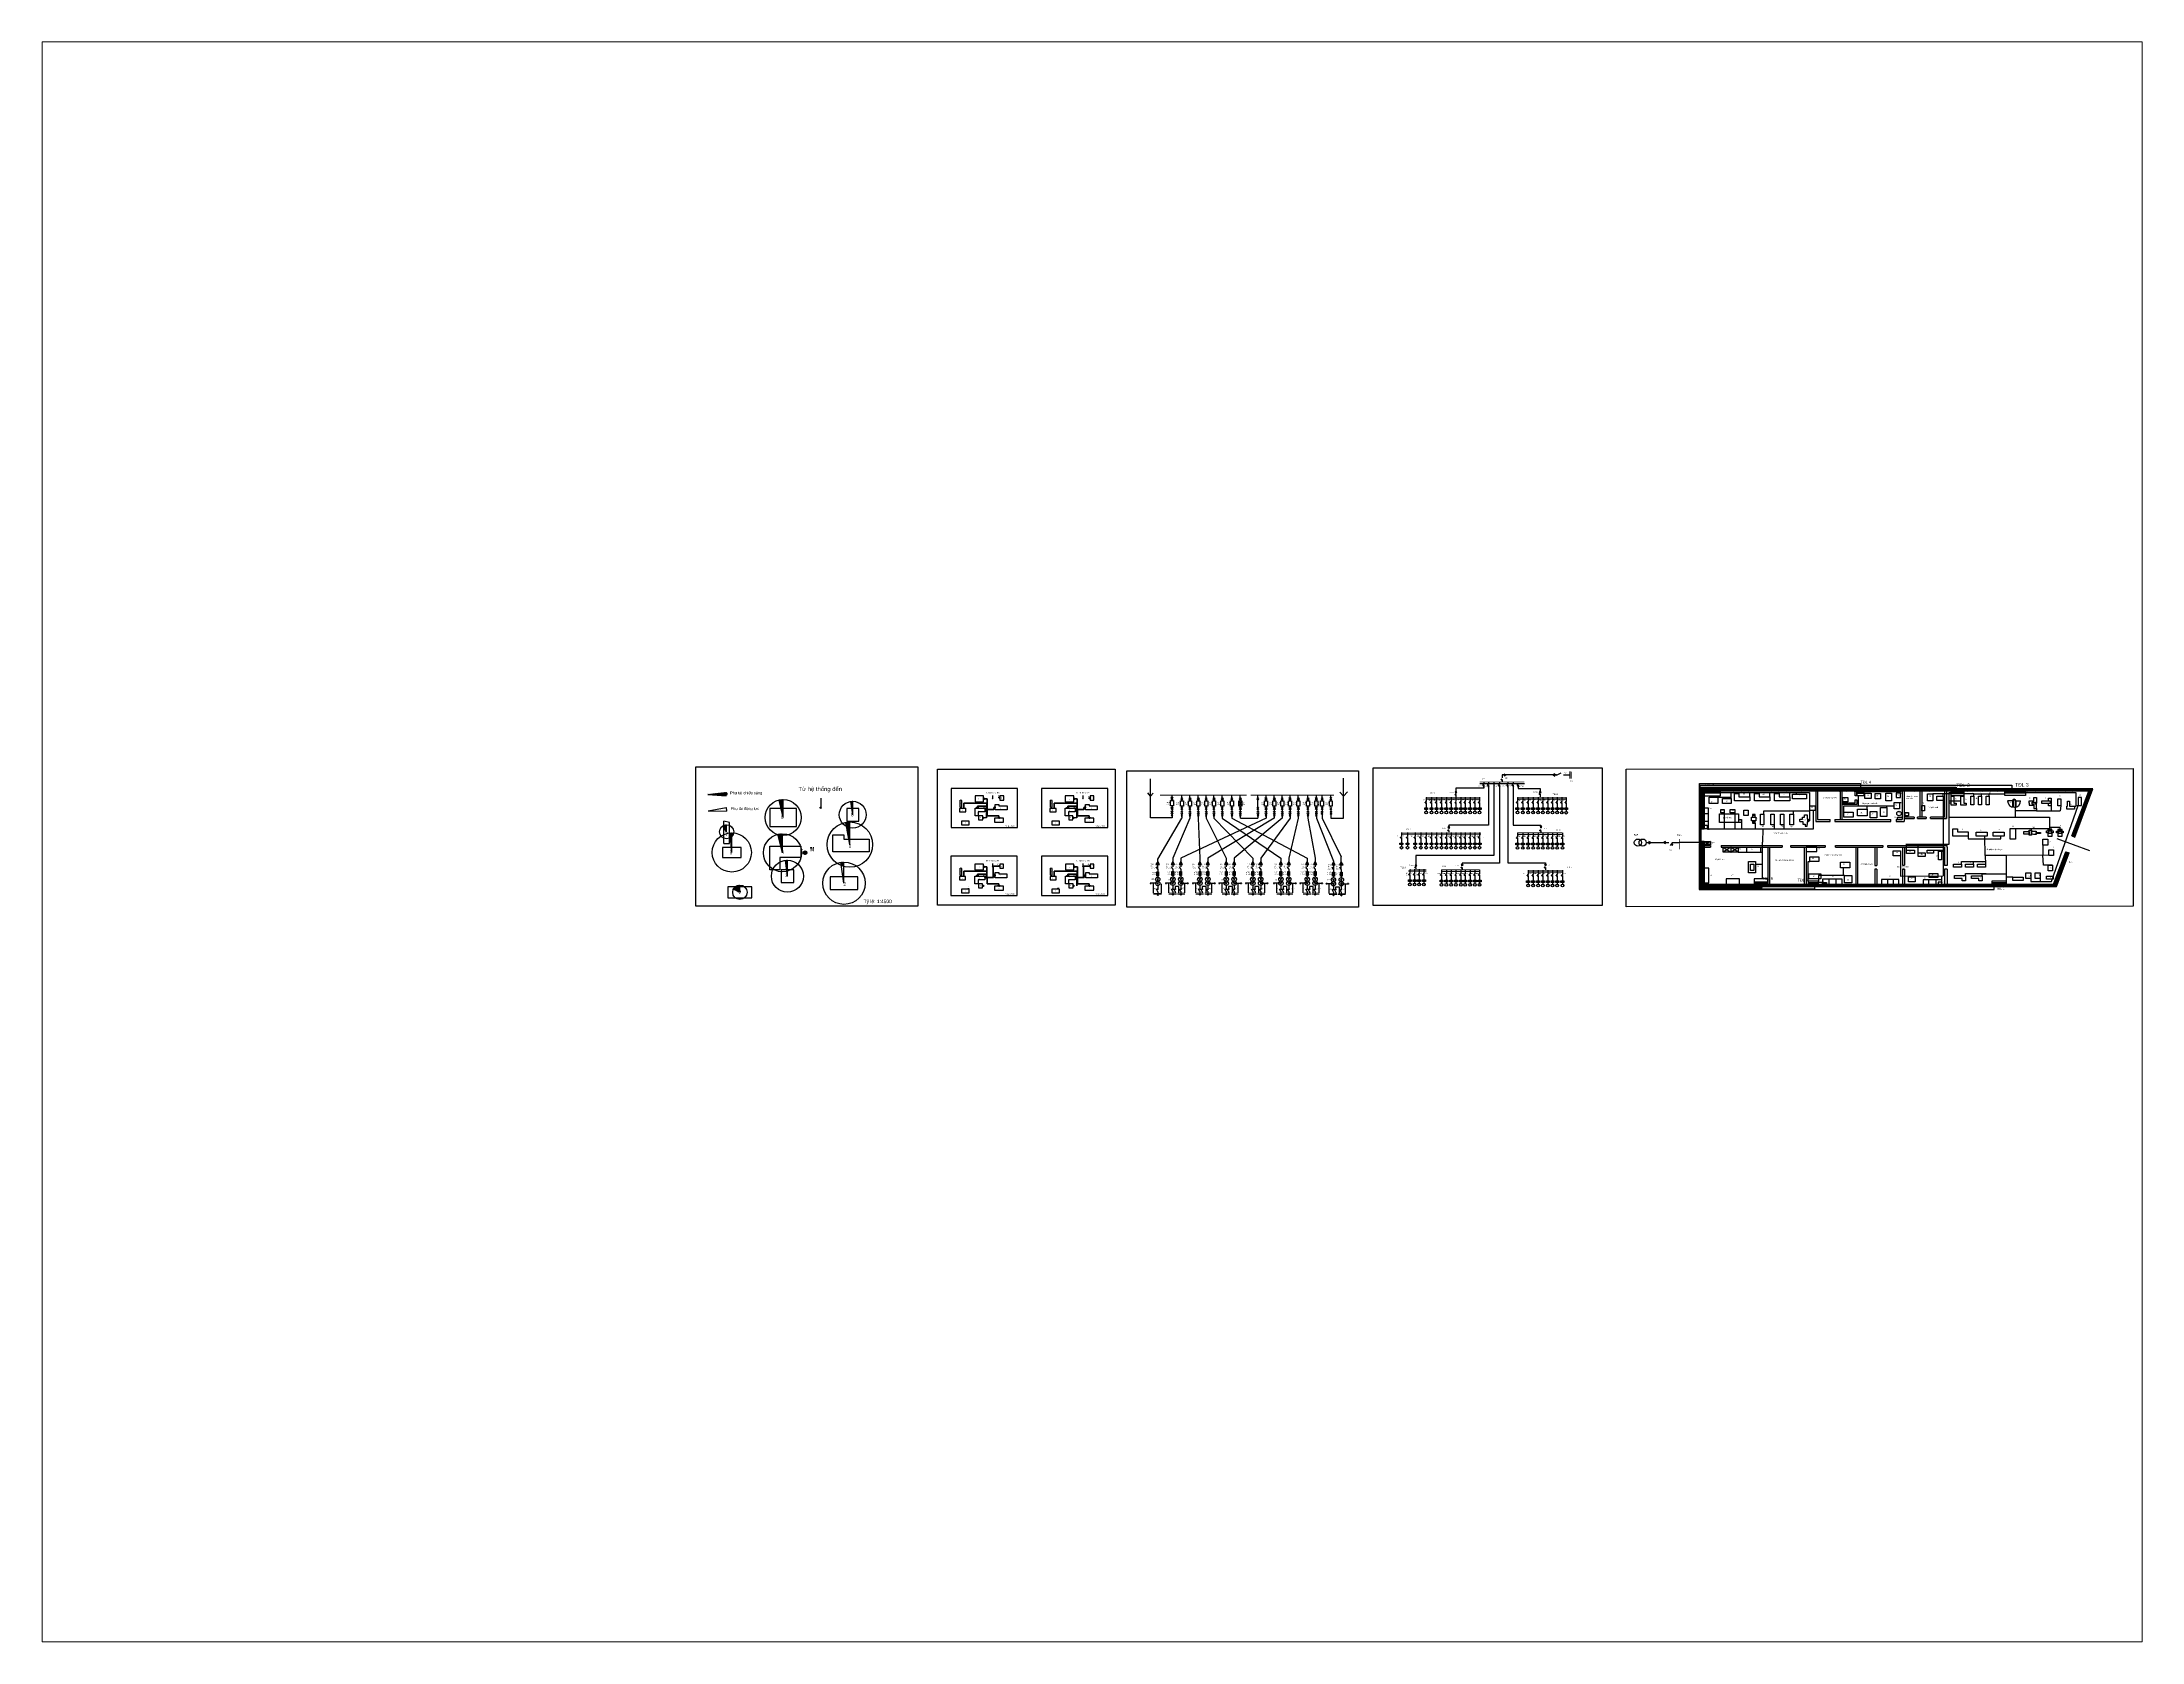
# Paper-space layout 'Layout1' of a CAD drawing. Header units: inches. Extents: x 1.05 to 9.45, y 0.8 to 7.2.
# The model-space entities are those that its viewports show. They can reach past a viewport. Long polylines and large blocks are cut down to what shows.
import ezdxf

# ---------------------------------------------------------------- set-up
doc = ezdxf.new("R2010")
doc.units = ezdxf.units.IN
doc.header["$MEASUREMENT"] = 0
doc.linetypes.add('ACAD_ISO02W100', pattern=[15, 12, -3])
doc.layers.add('Layer1', color=78, linetype='Continuous')
doc.styles.add('Annotative', font='arial.ttf')
doc.styles.get("Standard").update_dxf_attribs({"font": 'arial.ttf'})
doc.styles.add('style1', font='arial.ttf', dxfattribs={"height": 20})
doc.styles.add('style2', font='arial.ttf', dxfattribs={"height": 20})
pattern_1 = [(310.0067, (3843.461, 12.172), (9.06661, 7.609596), [])]

msp = doc.modelspace()

# ---------------------------------------------------------------- hatches: boundary and pattern name
h = msp.add_hatch()
h.set_pattern_fill('ANSI31', color=256, scale=3.72812, angle=-94.9933)
h.set_pattern_definition(pattern_1)
h.paths.add_polyline_path([(4647, 3049), (4166, 2995), (4653, 2953, 0.717371)])
h = msp.add_hatch()
h.set_pattern_fill('ANSI31', color=256, scale=3.72812, angle=-94.9933)
h.set_pattern_definition(pattern_1)
h.paths.add_polyline_path([(6174, 2859, 0.055996), (6067, 2847), (6118, 2622), (6174, 2622)])
h = msp.add_hatch()
h.set_pattern_fill('ANSI31', color=256, scale=3.72812, angle=-94.9933)
h.set_pattern_definition(pattern_1)
h.paths.add_polyline_path([(8004, 2622), (8028, 2622), (8028, 2812, 0.035707), (7977, 2808)])
at = {"linetype": 'ACAD_ISO02W100'}
h = msp.add_hatch(dxfattribs=at)
h.set_pattern_fill('ANSI31', color=256, scale=6.214867)
h.set_pattern_definition([(45, (26101.761, -4095.612), (-13.952775, 13.952775), [])])
h.paths.add_polyline_path([(41104, 3148), (30671, 3148), (30671, 2080), (30735, 2080), (30735, 2633), (30735, 3085), (40997, 3085), (40544, 1887), (40625, 1856)])
h.paths.add_polyline_path([(40469, 1434), (40385, 1466), (40057, 599), (30735, 599), (30735, 1586), (30671, 1586), (30671, 540), (40137, 540)])
h.paths.add_polyline_path([(30735, 1747), (30671, 1747), (30671, 1635), (30735, 1635)])
h.paths.add_polyline_path([(30735, 1635), (30671, 1635), (30671, 1586), (30735, 1586)])
h = msp.add_hatch()
h.set_pattern_fill('ANSI31', color=256, scale=3.72812, angle=-94.9933)
h.set_pattern_definition(pattern_1)
h.paths.add_polyline_path([(6174, 2622), (6118, 2622), (6174, 2380)])
h.paths.add_polyline_path([(6085, 2297), (6204, 2297), (6204, 2489), (6085, 2489)], flags=9)
h = msp.add_hatch()
h.set_pattern_fill('ANSI31', color=256, scale=3.72812, angle=-94.9933)
h.set_pattern_definition(pattern_1)
h.paths.add_polyline_path([(7952, 2262, 0.045978), (7841, 2252), (7862, 2137, 0.066836), (7952, 2105)])
h.paths.add_polyline_path([(7952, 2105, -0.066836), (7862, 2137), (7925, 1802), (7952, 1802)])
h = msp.add_hatch()
h.set_pattern_fill('ANSI31', color=256, scale=3.72812, angle=-94.9933)
h.set_pattern_definition(pattern_1)
h.paths.add_polyline_path([(4664, 2188, 0.101723), (4589, 2173), (4589, 2114), (4664, 1999)])
h = msp.add_hatch()
h.set_pattern_fill('ANSI31', color=256, scale=3.72812, angle=-94.9933)
h.set_pattern_definition(pattern_1)
h.paths.add_polyline_path([(4850, 1967, 0.045109), (4756, 1967), (4767, 1841, 0.20784)])
h.paths.add_polyline_path([(4792, 1578), (4803, 1578), (4803, 1872, -0.062837), (4767, 1841)])
h = msp.add_hatch()
h.set_pattern_fill('ANSI31', color=256, scale=3.72812, angle=-94.9933)
h.set_pattern_definition(pattern_1)
h.paths.add_polyline_path([(6155, 1900), (6155, 1948, 0.060331), (6034, 1933), (6037, 1920, 0.062488)])
h = msp.add_hatch()
h.set_pattern_fill('ANSI31', color=256, scale=3.72812, angle=-94.9933)
h.set_pattern_definition(pattern_1)
h.paths.add_polyline_path([(6112, 1615), (6155, 1615), (6155, 1900, -0.062488), (6037, 1920)])
h = msp.add_hatch()
h.set_pattern_fill('ANSI31', color=256, scale=3.72812, angle=-94.9933)
h.set_pattern_definition(pattern_1)
h.paths.add_polyline_path([(6155, 1615), (6112, 1615), (6155, 1440)])
h.paths.add_polyline_path([(6096, 1357), (6215, 1357), (6215, 1549), (6096, 1549)], flags=9)
h = msp.add_hatch()
h.set_pattern_fill('ANSI31', color=256, scale=3.72812, angle=-94.9933)
h.set_pattern_definition(pattern_1)
h.paths.add_polyline_path([(6266, 981), (6285, 981), (6285, 1240, 0.029199), (6236, 1237)])
h = msp.add_hatch()
h.set_pattern_fill('ANSI31', color=256, scale=3.72812, angle=-94.9933)
h.set_pattern_definition(pattern_1)
h.paths.add_polyline_path([(6806, 1441, 1), (6708, 1441, 1)])
h = msp.add_hatch()
h.set_pattern_fill('ANSI31', color=256, scale=3.72812, angle=-94.9933)
h.set_pattern_definition(pattern_1)
h.paths.add_polyline_path([(7770, 795), (7795, 795), (7795, 1071, -0.030245), (7726, 1095)], flags=17)
h.paths.add_polyline_path([(7795, 1192, 0.036887), (7712, 1186), (7795, 627)])
h = msp.add_hatch()
h.set_pattern_fill('ANSI31', color=256, scale=3.72812, angle=-94.9933)
h.set_pattern_definition(pattern_1)
h.paths.add_polyline_path([(5018, 577, 0.172628), (4896, 534), (5018, 534)])
h.paths.add_polyline_path([(5018, 534), (4896, 534, 0.107587), (4845, 470), (5018, 385)])
h.paths.add_polyline_path([(4950, 302), (5069, 302), (5069, 494), (4950, 494)], flags=9)

# ---------------------------------------------------------------- linework, layer by layer
for p, q in [((15967, 3156), (15967, 3414)), ((21117, 2358), (21117, 3431)), ((4166, 2995), (4651, 3050)), ((4166, 2995), (4652, 2953)), ((6174, 2380), (6067, 2847)), ((6174, 2380), (6174, 2859)), ((7177, 2899), (7177, 2622)), ((8028, 2454), (7977, 2808)), ((8028, 2454), (8028, 2812)), ((10892, 2652), (10892, 2844)), ((10941, 2832), (10892, 2844)), ((10941, 2652), (10941, 2832)), ((11758, 2878), (11751, 2888)), ((11758, 2967), (11758, 2877)), ((11758, 2878), (11765, 2888)), ((13301, 2652), (13301, 2844)), ((13349, 2832), (13301, 2844)), ((13349, 2652), (13349, 2832)), ((14166, 2878), (14159, 2888)), ((14166, 2967), (14166, 2877)), ((14166, 2878), (14174, 2888)), ((15967, 2950), (15900, 3035)), ((15967, 2371), (15967, 3156)), ((15967, 2950), (16038, 3032)), ((16544, 2927), (16516, 2900)), ((16544, 2890), (16516, 2863)), ((16544, 2832), (16544, 2973)), ((16544, 2927), (16573, 2900)), ((16544, 2890), (16573, 2863)), ((16806, 2916), (16778, 2889)), ((16806, 2879), (16778, 2852)), ((16806, 2821), (16806, 2977)), ((16806, 2916), (16835, 2889)), ((16806, 2879), (16835, 2852)), ((17023, 2916), (16994, 2889)), ((17023, 2879), (16994, 2852)), ((17023, 2821), (17023, 2977)), ((17023, 2916), (17051, 2889)), ((17023, 2879), (17051, 2852)), ((17244, 2916), (17216, 2889)), ((17244, 2879), (17216, 2852)), ((17244, 2821), (17244, 2977)), ((17244, 2916), (17273, 2889)), ((17244, 2879), (17273, 2852)), ((17456, 2916), (17427, 2889)), ((17456, 2879), (17427, 2852)), ((17456, 2821), (17456, 2977)), ((17456, 2916), (17485, 2889)), ((17456, 2879), (17485, 2852)), ((17662, 2916), (17633, 2889)), ((17662, 2879), (17633, 2852)), ((17662, 2821), (17662, 2977)), ((17662, 2916), (17691, 2889)), ((17662, 2879), (17691, 2852)), ((17884, 2916), (17855, 2889)), ((17884, 2879), (17855, 2852)), ((17884, 2821), (17884, 2977)), ((17884, 2916), (17913, 2889)), ((17884, 2879), (17913, 2852)), ((18141, 2916), (18112, 2889)), ((18141, 2879), (18112, 2852)), ((18141, 2821), (18141, 2977)), ((18141, 2916), (18169, 2889)), ((18141, 2879), (18169, 2852)), ((18327, 2821), (18406, 2679)), ((18406, 2821), (18327, 2679)), ((18366, 2916), (18338, 2889)), ((18366, 2879), (18338, 2852)), ((18366, 2821), (18366, 2977)), ((18366, 2916), (18395, 2889)), ((18366, 2879), (18395, 2852)), ((18835, 2916), (18806, 2889)), ((18835, 2879), (18806, 2852)), ((18835, 2665), (18835, 2977)), ((18835, 2916), (18863, 2889)), ((18835, 2879), (18863, 2852)), ((19051, 2916), (19022, 2889)), ((19051, 2879), (19022, 2852)), ((19051, 2821), (19051, 2977)), ((19051, 2916), (19080, 2889)), ((19051, 2879), (19080, 2852)), ((19273, 2916), (19244, 2889)), ((19273, 2879), (19244, 2852)), ((19273, 2821), (19273, 2977)), ((19273, 2916), (19302, 2889)), ((19273, 2879), (19302, 2852)), ((19484, 2916), (19456, 2889)), ((19484, 2879), (19456, 2852)), ((19484, 2821), (19484, 2977)), ((19484, 2916), (19513, 2889)), ((19484, 2879), (19513, 2852)), ((19691, 2916), (19662, 2889)), ((19691, 2879), (19662, 2852)), ((19691, 2821), (19691, 2977)), ((19691, 2916), (19719, 2889)), ((19691, 2879), (19719, 2852)), ((19912, 2916), (19884, 2889)), ((19912, 2879), (19884, 2852)), ((19912, 2821), (19912, 2977)), ((19912, 2916), (19941, 2889)), ((19912, 2879), (19941, 2852)), ((20169, 2916), (20140, 2889)), ((20169, 2879), (20140, 2852)), ((20169, 2821), (20169, 2977)), ((20169, 2916), (20198, 2889)), ((20169, 2879), (20198, 2852)), ((20395, 2916), (20366, 2889)), ((20395, 2879), (20366, 2852)), ((20395, 2821), (20395, 2977)), ((20395, 2916), (20423, 2889)), ((20395, 2879), (20423, 2852)), ((20547, 2916), (20519, 2889)), ((20547, 2879), (20519, 2852)), ((20547, 2821), (20547, 2977)), ((20547, 2916), (20576, 2889)), ((20547, 2879), (20576, 2852)), ((20781, 2918), (20752, 2891)), ((20781, 2881), (20752, 2854)), ((20781, 2823), (20781, 2979)), ((20781, 2918), (20810, 2891)), ((20781, 2881), (20810, 2854)), ((21117, 2950), (21017, 3051)), ((21117, 2950), (21222, 3065)), ((30614, 1839), (30614, 3285)), ((30614, 3285), (33189, 3285)), ((30635, 1724), (30635, 3242)), ((30635, 3242), (35466, 3242)), ((30652, 3164), (30652, 3189)), ((30652, 3189), (32592, 3189)), ((30652, 1742), (30652, 3164)), ((30661, 3148), (30671, 3164)), ((30661, 1747), (30661, 3148)), ((30671, 3164), (30960, 3164)), ((30960, 3164), (30960, 3085)), ((31105, 2919), (31459, 2919)), ((31174, 3044), (33550, 3044)), ((31459, 2885), (31459, 3044)), ((31955, 2934), (31955, 3044)), ((32492, 2934), (32492, 3044)), ((32592, 3189), (37462, 3189)), ((32611, 3018), (32611, 3018)), ((33022, 2934), (33022, 3044)), ((33189, 3285), (34909, 3285)), ((33199, 3006), (33199, 3044)), ((33550, 3044), (33550, 2292)), ((33712, 3085), (33712, 2276)), ((33761, 3085), (33761, 2328)), ((34361, 3085), (34361, 2328)), ((34410, 3085), (34410, 2328)), ((34767, 2959), (34767, 3085)), ((34767, 3085), (34811, 3085)), ((34811, 2959), (34767, 2959)), ((34767, 2771), (34767, 2850)), ((34767, 2850), (34811, 2850)), ((34811, 3085), (34811, 2959)), ((34811, 2850), (34811, 2726)), ((34853, 2690), (34853, 2959)), ((34909, 3285), (34909, 3085)), ((34993, 3075), (35988, 3075)), ((35466, 3242), (38945, 3242)), ((35974, 3028), (35974, 3028)), ((35974, 3028), (35988, 3028)), ((36015, 3085), (36015, 2328)), ((36071, 3085), (36071, 2276)), ((36493, 3085), (36493, 2389)), ((36542, 3085), (36542, 2389)), ((37928, 3008), (36841, 3007)), ((37112, 2949), (37112, 3007)), ((37112, 2834), (37112, 828)), ((37148, 3085), (37148, 2389)), ((37204, 3085), (37204, 2355)), ((37322, 3038), (37264, 3038)), ((37264, 3038), (37264, 1662)), ((37586, 2819), (37264, 2819)), ((37462, 3189), (37462, 3075)), ((37928, 3008), (38338, 3012)), ((37928, 2952), (37928, 3008)), ((38137, 2952), (38137, 3010)), ((38338, 2952), (38338, 3012)), ((38338, 3012), (38753, 3012)), ((38963, 2826), (38831, 2826)), ((38945, 3242), (38945, 3085)), ((38963, 2826), (38965, 2657)), ((38978, 2826), (38977, 2655)), ((39033, 2826), (39036, 2655)), ((39047, 2826), (39179, 2826)), ((39047, 2826), (39048, 2658)), ((39305, 3048), (40655, 3048)), ((39409, 2760), (39409, 2825)), ((39409, 2825), (39481, 2825)), ((39481, 2825), (39534, 2825)), ((39534, 2825), (39534, 2914)), ((39534, 2914), (39599, 2914)), ((39599, 2914), (39599, 2765)), ((40429, 2814), (40485, 2814)), ((40655, 3048), (40655, 2683)), ((40710, 2914), (40710, 2914)), ((4170, 2553), (4649, 2643)), ((4170, 2553), (4658, 2547)), ((4589, 1690), (4589, 2286)), ((4738, 2249), (4589, 2286)), ((4738, 1690), (4738, 2249)), ((7176, 2624), (7154, 2655)), ((7176, 2624), (7199, 2655)), ((7952, 1656), (7841, 2252)), ((7952, 1656), (7952, 2262)), ((10892, 2652), (10941, 2652)), ((11290, 2423), (11290, 2628)), ((11290, 2628), (11554, 2628)), ((11374, 2423), (11290, 2423)), ((11554, 2532), (11374, 2532)), ((11374, 2532), (11374, 2423)), ((11554, 2628), (11554, 2532)), ((11831, 2580), (11831, 2724)), ((11831, 2724), (11927, 2724)), ((12144, 2580), (11831, 2580)), ((11927, 2724), (11927, 2688)), ((11927, 2688), (12144, 2688)), ((12144, 2688), (12144, 2580)), ((13301, 2652), (13349, 2652)), ((13698, 2423), (13698, 2628)), ((13698, 2628), (13963, 2628)), ((13782, 2423), (13698, 2423)), ((13963, 2532), (13782, 2532)), ((13782, 2532), (13782, 2423)), ((13963, 2628), (13963, 2532)), ((14239, 2580), (14239, 2724)), ((14239, 2724), (14336, 2724)), ((14552, 2580), (14239, 2580)), ((14336, 2724), (14336, 2688)), ((14336, 2688), (14552, 2688)), ((14552, 2688), (14552, 2580)), ((16544, 2371), (15967, 2371)), ((16162, 1272), (16806, 2360)), ((16543, 2630), (16515, 2657)), ((16543, 2592), (16515, 2619)), ((16543, 2630), (16572, 2657)), ((16543, 2592), (16572, 2619)), ((16544, 2676), (16544, 2690)), ((16544, 2676), (16544, 2371)), ((17023, 2360), (16567, 1298)), ((16805, 2619), (16777, 2646)), ((16805, 2581), (16777, 2608)), ((19051, 2360), (16778, 1298)), ((16805, 2619), (16834, 2646)), ((16805, 2581), (16834, 2608)), ((16806, 2665), (16806, 2679)), ((16806, 2665), (16806, 2360)), ((17022, 2619), (16993, 2646)), ((17022, 2581), (16993, 2608)), ((17022, 2619), (17050, 2646)), ((17022, 2581), (17050, 2608)), ((17023, 2665), (17023, 2679)), ((17023, 2665), (17023, 2360)), ((17244, 2619), (17215, 2646)), ((17244, 2581), (17215, 2608)), ((17244, 2665), (17244, 2679)), ((17244, 2665), (17244, 2360)), ((17244, 2619), (17272, 2646)), ((17244, 2581), (17272, 2608)), ((17244, 2360), (17288, 1298)), ((17455, 2619), (17426, 2646)), ((17455, 2581), (17426, 2608)), ((17455, 2619), (17484, 2646)), ((17455, 2581), (17484, 2608)), ((17456, 2665), (17456, 2679)), ((17456, 2665), (17456, 2360)), ((17456, 2360), (17992, 1298)), ((19273, 2360), (17499, 1298)), ((17661, 2619), (17633, 2646)), ((17661, 2581), (17633, 2608)), ((17661, 2619), (17690, 2646)), ((17661, 2581), (17690, 2608)), ((17662, 2665), (17662, 2679)), ((17662, 2665), (17662, 2360)), ((17662, 2360), (18699, 1298)), ((17883, 2619), (17854, 2646)), ((17883, 2581), (17854, 2608)), ((17883, 2619), (17912, 2646)), ((17883, 2581), (17912, 2608)), ((17884, 2665), (17884, 2679)), ((17884, 2665), (17884, 2360)), ((17884, 2360), (19448, 1298)), ((18140, 2619), (18111, 2646)), ((18140, 2581), (18111, 2608)), ((18140, 2619), (18168, 2646)), ((18140, 2581), (18168, 2608)), ((18141, 2665), (18141, 2679)), ((18141, 2665), (18141, 2360)), ((18141, 2360), (20151, 1298)), ((19484, 2360), (18202, 1298)), ((18365, 2619), (18337, 2646)), ((18365, 2581), (18337, 2608)), ((18365, 2619), (18394, 2646)), ((18365, 2581), (18394, 2608)), ((18366, 2665), (18366, 2679)), ((18366, 2665), (18366, 2360)), ((18370, 2360), (18835, 2360)), ((18834, 2619), (18805, 2646)), ((18834, 2581), (18805, 2608)), ((18834, 2619), (18863, 2646)), ((18834, 2581), (18863, 2608)), ((18835, 2665), (18835, 2360)), ((19691, 2360), (18909, 1298)), ((19050, 2619), (19022, 2646)), ((19050, 2581), (19022, 2608)), ((19050, 2619), (19079, 2646)), ((19050, 2581), (19079, 2608)), ((19051, 2665), (19051, 2679)), ((19051, 2665), (19051, 2360)), ((19272, 2619), (19243, 2646)), ((19272, 2581), (19243, 2608)), ((19272, 2619), (19301, 2646)), ((19272, 2581), (19301, 2608)), ((19273, 2665), (19273, 2679)), ((19273, 2665), (19273, 2360)), ((19483, 2619), (19455, 2646)), ((19483, 2581), (19455, 2608)), ((19483, 2619), (19512, 2646)), ((19483, 2581), (19512, 2608)), ((19484, 2665), (19484, 2679)), ((19484, 2665), (19484, 2360)), ((19912, 2360), (19658, 1298)), ((19690, 2619), (19661, 2646)), ((19690, 2581), (19661, 2608)), ((19690, 2619), (19718, 2646)), ((19690, 2581), (19718, 2608)), ((19691, 2665), (19691, 2679)), ((19691, 2665), (19691, 2360)), ((19911, 2619), (19883, 2646)), ((19911, 2581), (19883, 2608)), ((19911, 2619), (19940, 2646)), ((19911, 2581), (19940, 2608)), ((19912, 2665), (19912, 2679)), ((19912, 2665), (19912, 2360)), ((20168, 2619), (20139, 2646)), ((20168, 2581), (20139, 2608)), ((20168, 2619), (20197, 2646)), ((20168, 2581), (20197, 2608)), ((20169, 2665), (20169, 2679)), ((20169, 2665), (20169, 2360)), ((20169, 2360), (20361, 1298)), ((20394, 2619), (20365, 2646)), ((20394, 2581), (20365, 2608)), ((20394, 2619), (20423, 2646)), ((20394, 2581), (20423, 2608)), ((20395, 2665), (20395, 2679)), ((20395, 2665), (20395, 2360)), ((20395, 2360), (20832, 1260)), ((20547, 2619), (20518, 2646)), ((20547, 2581), (20518, 2608)), ((20547, 2665), (20547, 2679)), ((20547, 2665), (20547, 2363)), ((20547, 2619), (20575, 2646)), ((20547, 2581), (20575, 2608)), ((20547, 2363), (21060, 1331)), ((20780, 2621), (20751, 2648)), ((20780, 2583), (20751, 2610)), ((20780, 2621), (20809, 2648)), ((20780, 2583), (20809, 2610)), ((20780, 2583), (20780, 2358)), ((20780, 2358), (21117, 2358)), ((20781, 2667), (20781, 2681)), ((30843, 2269), (30734, 2269)), ((30844, 2476), (30735, 2476)), ((31269, 2500), (31269, 2080)), ((31557, 2500), (31557, 2080)), ((31735, 2246), (31735, 2080)), ((32332, 2468), (32332, 2556)), ((32332, 2556), (33550, 2556)), ((32332, 2468), (32332, 2468)), ((33117, 2468), (33117, 2556)), ((33293, 2271), (33293, 2338)), ((33293, 2338), (33364, 2338)), ((33293, 2271), (33366, 2271)), ((33364, 2338), (33364, 2392)), ((33364, 2392), (33418, 2392)), ((33366, 2271), (33366, 2198)), ((33418, 2392), (33418, 2453)), ((33418, 2453), (33485, 2453)), ((33523, 2267), (33483, 2267)), ((33483, 2267), (33483, 2190)), ((33485, 2453), (33485, 2338)), ((33485, 2338), (33523, 2338)), ((33550, 2292), (33485, 2292)), ((33523, 2338), (33523, 2267)), ((33654, 2080), (33654, 2570)), ((33712, 2276), (34098, 2276)), ((33761, 2328), (34098, 2328)), ((34098, 2276), (34098, 2328)), ((34221, 2328), (35716, 2328)), ((34221, 2328), (34221, 2276)), ((34221, 2276), (35716, 2276)), ((34410, 2771), (34767, 2771)), ((34811, 2726), (34410, 2726)), ((34460, 2519), (34460, 2690)), ((34460, 2690), (34853, 2690)), ((34853, 2690), (35804, 2690)), ((35086, 2601), (35086, 2690)), ((35610, 2643), (35610, 2690)), ((35716, 2276), (35716, 2328)), ((35858, 2328), (36015, 2328)), ((35858, 2328), (35858, 2276)), ((35858, 2276), (36071, 2276)), ((35946, 2777), (35988, 2777)), ((36339, 2389), (36071, 2389)), ((36071, 2355), (36339, 2355)), ((36339, 2389), (36339, 2355)), ((36655, 2389), (36425, 2389)), ((36425, 2355), (36425, 2389)), ((36425, 2355), (36655, 2355)), ((36655, 2389), (36655, 2355)), ((37148, 2389), (36776, 2389)), ((36776, 2355), (36776, 2389)), ((36776, 2355), (37204, 2355)), ((37204, 2355), (37204, 2389)), ((37322, 2758), (37264, 2758)), ((37264, 2389), (39948, 2389)), ((39036, 2655), (39036, 2389)), ((39599, 2556), (39036, 2556)), ((39409, 2772), (39409, 2708)), ((39409, 2708), (39481, 2708)), ((39481, 2708), (39534, 2708)), ((39534, 2708), (39534, 2619)), ((39534, 2619), (39599, 2619)), ((39599, 2619), (39599, 2768)), ((39599, 2619), (39599, 2556)), ((39599, 2556), (40235, 2556)), ((39948, 2389), (39948, 2066)), ((39997, 2694), (39997, 2556)), ((39998, 670), (40710, 2699)), ((40251, 2688), (40235, 2556)), ((40485, 2683), (40655, 2683)), ((40710, 2699), (40655, 2683)), ((4664, 1999), (4561, 2158)), ((4589, 1690), (4738, 1690)), ((4664, 1999), (4664, 2188)), ((4664, 1999), (4664, 1999)), ((4803, 1447), (4756, 1967)), ((4803, 1447), (4803, 1965)), ((6155, 1440), (6034, 1933)), ((6155, 1440), (6155, 1948)), ((7497, 1466), (7497, 1914)), ((7497, 1914), (7795, 1914)), ((7795, 1914), (7795, 1802)), ((7795, 1802), (8466, 1802)), ((8466, 1802), (8466, 1466)), ((29197, 1709), (29794, 1709)), ((29892, 1709), (29827, 1630)), ((29892, 1709), (30076, 1709)), ((30735, 1711), (30076, 1711)), ((30735, 1682), (30602, 1682)), ((30602, 1682), (30602, 457)), ((30614, 1716), (30614, 1839)), ((30671, 1716), (30614, 1716)), ((30671, 1724), (30635, 1724)), ((30652, 1742), (30671, 1742)), ((30671, 1747), (30661, 1747)), ((30671, 2080), (30735, 2080)), ((30671, 1747), (30735, 1747)), ((30735, 1742), (30905, 1654)), ((30905, 1742), (30735, 1654)), ((30821, 2080), (32301, 2080)), ((30905, 1654), (30905, 1742)), ((32099, 2232), (32099, 2080)), ((32301, 2080), (32297, 1720)), ((32297, 747), (32297, 1720)), ((32301, 2080), (33654, 2080)), ((32609, 2182), (32609, 2080)), ((32862, 2182), (32862, 2080)), ((33366, 2198), (33428, 2198)), ((33428, 2198), (33428, 2146)), ((33428, 2146), (33484, 2146)), ((33484, 2146), (33483, 2190)), ((37781, 1886), (37781, 1807)), ((37781, 1807), (38225, 1807)), ((38236, 1366), (38223, 1880)), ((38225, 1807), (38652, 1807)), ((38652, 1807), (38652, 1880)), ((39038, 2088), (39948, 2088)), ((39409, 2046), (39409, 2046)), ((39464, 2046), (39464, 2088)), ((39527, 1924), (39464, 1940)), ((39589, 1924), (39527, 1924)), ((39948, 2123), (40227, 2123)), ((40227, 2123), (40227, 2062)), ((5819, 981), (5819, 1615)), ((5819, 1615), (6640, 1615)), ((6640, 1317), (6080, 1317)), ((6080, 1317), (6080, 981)), ((6155, 1440), (6155, 1440)), ((6285, 814), (6236, 1237)), ((6285, 814), (6285, 1240)), ((6640, 1615), (6640, 1317)), ((8466, 1466), (7497, 1466)), ((7795, 627), (7712, 1186)), ((7795, 627), (7795, 1192)), ((7952, 1666), (7952, 1656)), ((11756, 1153), (11756, 1064)), ((14168, 1153), (14168, 1064)), ((16162, 1001), (16162, 1272)), ((16567, 1298), (16567, 1068)), ((16778, 1298), (16778, 1068)), ((17288, 1298), (17288, 1068)), ((17499, 1298), (17499, 1068)), ((17992, 1298), (17992, 1068)), ((18202, 1298), (18202, 1068)), ((18699, 1298), (18699, 1068)), ((18909, 1298), (18909, 1068)), ((19448, 1298), (19448, 1068)), ((19658, 1298), (19658, 1068)), ((20151, 1298), (20151, 1068)), ((20361, 1298), (20361, 1068)), ((20832, 1260), (20850, 1216)), ((20850, 1216), (20850, 817)), ((21060, 990), (21060, 1331)), ((29860, 1670), (29898, 1646)), ((29898, 1646), (29877, 1641)), ((29898, 1646), (29893, 1666)), ((30735, 1669), (30622, 1669)), ((30622, 1669), (30622, 486)), ((30735, 1654), (30643, 1654)), ((30643, 1654), (30643, 511)), ((30735, 1635), (30904, 1635)), ((30735, 1586), (30904, 1586)), ((30904, 1635), (30904, 1586)), ((31187, 1635), (32815, 1635)), ((31187, 1635), (31187, 1586)), ((31187, 1586), (32815, 1586)), ((31446, 1586), (31246, 1457)), ((31246, 1457), (31246, 1586)), ((31246, 1586), (31446, 1457)), ((31446, 1586), (31446, 1457)), ((31446, 1457), (31647, 1586)), ((31647, 1457), (31446, 1586)), ((31647, 1586), (31647, 1457)), ((31647, 1457), (32297, 1457)), ((32111, 1135), (32297, 1135)), ((32440, 1586), (32440, 599)), ((32482, 1586), (32482, 599)), ((32815, 1635), (32815, 1586)), ((33047, 1635), (33962, 1635)), ((33047, 1586), (33047, 1635)), ((33047, 1586), (33962, 1586)), ((33402, 1586), (33402, 599)), ((33458, 1586), (33458, 599)), ((33515, 671), (33508, 1206)), ((33508, 1206), (33556, 1206)), ((33962, 1635), (33962, 1586)), ((34239, 1635), (35502, 1635)), ((34239, 1586), (34239, 1635)), ((34239, 1586), (35502, 1586)), ((34779, 1586), (34779, 599)), ((34831, 1586), (34831, 599)), ((35288, 1586), (35288, 1099)), ((35339, 1586), (35339, 1099)), ((35502, 1635), (35502, 1586)), ((35637, 1635), (37217, 1635)), ((35637, 1586), (35637, 1635)), ((35637, 1586), (37146, 1586)), ((35972, 1358), (35972, 819)), ((36027, 1586), (36027, 1106)), ((36085, 1586), (36085, 1106)), ((37264, 1662), (36114, 1662)), ((36135, 1510), (36135, 1662)), ((36443, 1438), (36443, 1662)), ((36853, 1510), (37112, 1510)), ((37070, 1486), (37070, 1486)), ((37070, 1486), (37112, 1486)), ((37146, 1586), (37146, 1102)), ((37217, 1586), (37217, 1635)), ((37217, 1586), (37217, 1102)), ((37600, 1132), (37600, 1203)), ((37600, 1203), (37922, 1203)), ((37922, 1132), (37922, 1203)), ((37922, 1203), (38240, 1203)), ((38798, 1366), (38236, 1366)), ((38236, 1366), (38241, 1132)), ((39775, 1376), (38798, 1366)), ((38798, 685), (38798, 1366)), ((39775, 1645), (39775, 1376)), ((39930, 1363), (39775, 1376)), ((39785, 1107), (39775, 1376)), ((5018, 385), (5018, 577)), ((6080, 981), (5819, 981)), ((6285, 814), (6285, 814)), ((6285, 814), (6285, 814)), ((6285, 814), (6285, 814)), ((7791, 647), (7795, 627)), ((7795, 627), (7795, 627)), ((7795, 627), (7795, 627)), ((7795, 627), (7795, 627)), ((10890, 838), (10890, 1031)), ((10938, 1019), (10890, 1031)), ((10890, 838), (10938, 838)), ((10938, 838), (10938, 1019)), ((11287, 610), (11287, 814)), ((11287, 814), (11552, 814)), ((11371, 610), (11287, 610)), ((11552, 718), (11371, 718)), ((11371, 718), (11371, 610)), ((11552, 814), (11552, 718)), ((11756, 1065), (11748, 1074)), ((11756, 1065), (11763, 1074)), ((11829, 766), (11829, 911)), ((11829, 911), (11925, 911)), ((12142, 766), (11829, 766)), ((11925, 911), (11925, 874)), ((11925, 874), (12142, 874)), ((12142, 874), (12142, 766)), ((13302, 838), (13302, 1031)), ((13350, 1019), (13302, 1031)), ((13302, 838), (13350, 838)), ((13350, 838), (13350, 1019)), ((13699, 610), (13699, 814)), ((13699, 814), (13964, 814)), ((13784, 610), (13699, 610)), ((13964, 718), (13784, 718)), ((13784, 718), (13784, 610)), ((13964, 814), (13964, 718)), ((14168, 1065), (14161, 1074)), ((14168, 1065), (14175, 1074)), ((14241, 766), (14241, 911)), ((14241, 911), (14337, 911)), ((14554, 766), (14241, 766)), ((14337, 911), (14337, 874)), ((14337, 874), (14554, 874)), ((14554, 874), (14554, 766)), ((15965, 631), (15965, 615)), ((15974, 644), (15974, 602)), ((16050, 625), (15986, 625)), ((16162, 624), (16050, 625)), ((16162, 1001), (16125, 1064)), ((16136, 754), (16162, 731)), ((16136, 647), (16162, 624)), ((16162, 1064), (16162, 1064)), ((16162, 1002), (16162, 789)), ((16162, 1001), (16162, 1001)), ((16162, 731), (16188, 754)), ((16188, 754), (16162, 731)), ((16162, 624), (16188, 647)), ((16188, 647), (16162, 624)), ((16162, 566), (16162, 467)), ((16361, 631), (16361, 625)), ((16370, 634), (16370, 618)), ((16379, 647), (16379, 605)), ((16455, 628), (16391, 628)), ((16567, 628), (16455, 628)), ((16567, 1004), (16530, 1068)), ((16541, 757), (16567, 735)), ((16541, 651), (16567, 628)), ((16567, 1068), (16567, 1068)), ((16567, 1006), (16567, 793)), ((16567, 1004), (16567, 1004)), ((16567, 735), (16593, 757)), ((16593, 757), (16567, 735)), ((16567, 628), (16593, 651)), ((16593, 651), (16567, 628)), ((16567, 570), (16567, 470)), ((16778, 1004), (16741, 1068)), ((16751, 757), (16777, 735)), ((16752, 651), (16778, 628)), ((16777, 735), (16803, 757)), ((16803, 757), (16777, 735)), ((16778, 1068), (16778, 1068)), ((16778, 1006), (16778, 793)), ((16778, 1004), (16778, 1004)), ((16778, 628), (16803, 651)), ((16803, 651), (16778, 628)), ((16778, 628), (16886, 628)), ((16778, 570), (16778, 470)), ((16886, 628), (16950, 628)), ((16964, 605), (16964, 647)), ((16973, 618), (16973, 634)), ((16981, 622), (16981, 627)), ((17083, 631), (17083, 625)), ((17091, 634), (17091, 618)), ((17100, 647), (17100, 605)), ((17177, 628), (17112, 628)), ((17288, 628), (17177, 628)), ((17288, 1004), (17252, 1068)), ((17262, 757), (17288, 735)), ((17262, 651), (17288, 628)), ((17288, 1068), (17288, 1068)), ((17288, 1006), (17288, 793)), ((17288, 1004), (17288, 1004)), ((17288, 735), (17314, 757)), ((17314, 757), (17288, 735)), ((17288, 628), (17314, 651)), ((17314, 651), (17288, 628)), ((17288, 570), (17288, 470)), ((17499, 1004), (17462, 1068)), ((17473, 757), (17499, 735)), ((17473, 651), (17499, 628)), ((17499, 1068), (17499, 1068)), ((17499, 1006), (17499, 793)), ((17499, 1004), (17499, 1004)), ((17499, 735), (17525, 757)), ((17525, 757), (17499, 735)), ((17499, 628), (17525, 651)), ((17525, 651), (17499, 628)), ((17499, 628), (17608, 628)), ((17499, 570), (17499, 470)), ((17608, 628), (17671, 628)), ((17685, 605), (17685, 647)), ((17695, 618), (17695, 634)), ((17703, 622), (17703, 627)), ((17786, 631), (17786, 625)), ((17794, 634), (17794, 618)), ((17804, 647), (17804, 605)), ((17880, 628), (17815, 628)), ((17992, 628), (17880, 628)), ((17992, 1004), (17955, 1068)), ((17966, 757), (17992, 735)), ((17966, 651), (17992, 628)), ((17992, 1068), (17992, 1068)), ((17992, 1006), (17992, 793)), ((17992, 1004), (17992, 1004)), ((17992, 735), (18018, 757)), ((18018, 757), (17992, 735)), ((17992, 628), (18018, 651)), ((18018, 651), (17992, 628)), ((17992, 570), (17992, 470)), ((18202, 1004), (18165, 1068)), ((18176, 757), (18202, 735)), ((18176, 651), (18202, 628)), ((18202, 1068), (18202, 1068)), ((18202, 1006), (18202, 793)), ((18202, 1004), (18202, 1004)), ((18202, 735), (18228, 757)), ((18228, 757), (18202, 735)), ((18202, 628), (18228, 651)), ((18228, 651), (18202, 628)), ((18202, 628), (18311, 628)), ((18202, 570), (18202, 470)), ((18311, 628), (18375, 628)), ((18388, 605), (18388, 647)), ((18398, 618), (18398, 634)), ((18406, 622), (18406, 627)), ((18493, 631), (18493, 625)), ((18501, 634), (18501, 618)), ((18511, 647), (18511, 605)), ((18587, 628), (18522, 628)), ((18699, 628), (18587, 628)), ((18699, 1004), (18662, 1068)), ((18673, 757), (18699, 735)), ((18673, 651), (18699, 628)), ((18699, 1068), (18699, 1068)), ((18699, 1006), (18699, 793)), ((18699, 1004), (18699, 1004)), ((18699, 735), (18725, 757)), ((18725, 757), (18699, 735)), ((18699, 628), (18725, 651)), ((18725, 651), (18699, 628)), ((18699, 570), (18699, 470)), ((18909, 1004), (18873, 1068)), ((18883, 757), (18909, 735)), ((18883, 651), (18909, 628)), ((18909, 1068), (18909, 1068)), ((18909, 1006), (18909, 793)), ((18909, 1004), (18909, 1004)), ((18909, 735), (18935, 757)), ((18935, 757), (18909, 735)), ((18909, 628), (18935, 651)), ((18935, 651), (18909, 628)), ((18909, 628), (19018, 628)), ((18909, 570), (18909, 470)), ((19018, 628), (19082, 628)), ((19095, 605), (19095, 647)), ((19105, 618), (19105, 634)), ((19113, 622), (19113, 627)), ((19242, 631), (19242, 625)), ((19250, 634), (19250, 618)), ((19260, 647), (19260, 605)), ((19336, 628), (19271, 628)), ((19448, 628), (19336, 628)), ((19448, 1004), (19411, 1068)), ((19422, 757), (19448, 735)), ((19422, 651), (19448, 628)), ((19448, 1068), (19448, 1068)), ((19448, 1006), (19448, 793)), ((19448, 1004), (19448, 1004)), ((19448, 735), (19473, 757)), ((19473, 757), (19448, 735)), ((19448, 628), (19473, 651)), ((19473, 651), (19448, 628)), ((19448, 570), (19448, 470)), ((19658, 1004), (19621, 1068)), ((19632, 757), (19658, 735)), ((19632, 651), (19658, 628)), ((19658, 1068), (19658, 1068)), ((19658, 1006), (19658, 793)), ((19658, 1004), (19658, 1004)), ((19658, 735), (19684, 757)), ((19684, 757), (19658, 735)), ((19658, 628), (19684, 651)), ((19684, 651), (19658, 628)), ((19658, 628), (19767, 628)), ((19658, 570), (19658, 470)), ((19767, 628), (19830, 628)), ((19844, 605), (19844, 647)), ((19854, 618), (19854, 634)), ((19862, 622), (19862, 627)), ((19945, 631), (19945, 625)), ((19953, 634), (19953, 618)), ((19963, 647), (19963, 605)), ((20039, 628), (19974, 628)), ((20151, 628), (20039, 628)), ((20151, 1004), (20114, 1068)), ((20125, 757), (20151, 735)), ((20125, 651), (20151, 628)), ((20151, 1068), (20151, 1068)), ((20151, 1006), (20151, 793)), ((20151, 1004), (20151, 1004)), ((20151, 735), (20177, 757)), ((20177, 757), (20151, 735)), ((20151, 628), (20177, 651)), ((20177, 651), (20151, 628)), ((20151, 570), (20151, 470)), ((20361, 1004), (20325, 1068)), ((20335, 757), (20361, 735)), ((20335, 651), (20361, 628)), ((20361, 1068), (20361, 1068)), ((20361, 1006), (20361, 793)), ((20361, 1004), (20361, 1004)), ((20361, 735), (20387, 757)), ((20387, 757), (20361, 735)), ((20361, 628), (20387, 651)), ((20387, 651), (20361, 628)), ((20361, 628), (20470, 628)), ((20361, 570), (20361, 470)), ((20470, 628), (20534, 628)), ((20547, 605), (20547, 647)), ((20557, 618), (20557, 634)), ((20565, 622), (20565, 627)), ((20644, 616), (20644, 611)), ((20652, 620), (20652, 604)), ((20662, 633), (20662, 591)), ((20738, 614), (20674, 614)), ((20850, 614), (20738, 614)), ((20850, 990), (20813, 1054)), ((20824, 743), (20850, 720)), ((20824, 636), (20850, 614)), ((20850, 1054), (20850, 1054)), ((20850, 991), (20850, 779)), ((20850, 990), (20850, 990)), ((20850, 720), (20876, 743)), ((20876, 743), (20850, 720)), ((20850, 614), (20876, 636)), ((20876, 636), (20850, 614)), ((21060, 990), (21024, 1054)), ((21034, 743), (21060, 720)), ((21034, 636), (21060, 614)), ((21060, 1054), (21060, 1054)), ((21060, 991), (21060, 779)), ((21060, 990), (21060, 990)), ((21060, 720), (21086, 743)), ((21086, 743), (21060, 720)), ((21060, 614), (21086, 636)), ((21086, 636), (21060, 614)), ((21060, 614), (21169, 614)), ((21169, 614), (21233, 614)), ((21246, 591), (21246, 633)), ((21256, 604), (21256, 620)), ((21264, 608), (21264, 613)), ((32281, 511), (32284, 599)), ((33529, 873), (33529, 873)), ((33688, 476), (33688, 599)), ((34480, 831), (33787, 831)), ((33787, 831), (33790, 741)), ((33790, 741), (33790, 677)), ((33898, 644), (33790, 644)), ((34064, 733), (34064, 599)), ((34064, 599), (34259, 599)), ((34259, 599), (34259, 733)), ((34445, 1036), (34445, 831)), ((35288, 1099), (35339, 1099)), ((35288, 1005), (35288, 599)), ((35339, 1005), (35288, 1005)), ((35339, 1005), (35339, 599)), ((35577, 599), (35791, 599)), ((35628, 724), (35628, 599)), ((35791, 599), (35791, 724)), ((35972, 819), (37112, 828)), ((36027, 1106), (36085, 1106)), ((36027, 999), (36027, 599)), ((36085, 999), (36027, 999)), ((36027, 999), (36085, 999)), ((36085, 999), (36085, 599)), ((36365, 801), (36365, 822)), ((36365, 801), (36365, 801)), ((36724, 719), (36724, 599)), ((36724, 599), (36924, 599)), ((36924, 599), (36924, 719)), ((37078, 659), (37078, 827)), ((37217, 1102), (37146, 1102)), ((37217, 1102), (37146, 1102)), ((37146, 999), (37146, 599)), ((37217, 999), (37146, 999)), ((37217, 999), (37217, 599)), ((37705, 831), (37705, 884)), ((37705, 884), (38260, 884)), ((38154, 826), (38154, 880)), ((38154, 880), (38798, 880)), ((38470, 457), (38470, 599)), ((38973, 789), (38798, 789)), ((39455, 753), (39455, 670)), ((39455, 670), (39998, 670)), ((39701, 753), (39701, 670)), ((40026, 1107), (39785, 1107)), ((5018, 385), (4845, 470)), ((16162, 399), (16127, 466)), ((16162, 302), (16144, 321)), ((16162, 399), (16162, 303)), ((16162, 302), (16180, 321)), ((16567, 402), (16532, 469)), ((16567, 306), (16549, 324)), ((16567, 402), (16567, 307)), ((16567, 306), (16585, 324)), ((16628, 402), (16594, 469)), ((16729, 535), (16626, 535)), ((16626, 535), (16626, 470)), ((16627, 470), (16627, 470)), ((16628, 402), (16628, 367)), ((16729, 367), (16729, 535)), ((16778, 402), (16743, 469)), ((16778, 306), (16760, 324)), ((16778, 402), (16778, 307)), ((16778, 306), (16795, 324)), ((16838, 470), (16838, 470)), ((17288, 402), (17253, 469)), ((17288, 306), (17271, 324)), ((17288, 402), (17288, 307)), ((17288, 306), (17306, 324)), ((17350, 402), (17315, 469)), ((17451, 535), (17347, 535)), ((17347, 535), (17347, 470)), ((17349, 470), (17349, 470)), ((17350, 402), (17350, 367)), ((17451, 367), (17451, 535)), ((17499, 402), (17464, 469)), ((17499, 306), (17481, 324)), ((17499, 402), (17499, 307)), ((17499, 306), (17517, 324)), ((17559, 470), (17559, 470)), ((17992, 402), (17957, 469)), ((17992, 306), (17974, 324)), ((17992, 402), (17992, 307)), ((17992, 306), (18009, 324)), ((18053, 402), (18018, 469)), ((18154, 535), (18050, 535)), ((18050, 535), (18050, 470)), ((18052, 470), (18052, 470)), ((18053, 402), (18053, 367)), ((18154, 367), (18154, 535)), ((18202, 402), (18167, 469)), ((18202, 306), (18184, 324)), ((18202, 402), (18202, 307)), ((18202, 306), (18220, 324)), ((18263, 470), (18263, 470)), ((18699, 402), (18664, 469)), ((18699, 306), (18681, 324)), ((18699, 402), (18699, 307)), ((18699, 306), (18716, 324)), ((18760, 402), (18725, 469)), ((18861, 535), (18757, 535)), ((18757, 535), (18757, 470)), ((18759, 470), (18759, 470)), ((18760, 402), (18760, 367)), ((18861, 367), (18861, 535)), ((18909, 402), (18874, 469)), ((18909, 306), (18892, 324)), ((18909, 402), (18909, 307)), ((18909, 306), (18927, 324)), ((18970, 470), (18970, 470)), ((19448, 402), (19413, 469)), ((19448, 306), (19430, 324)), ((19448, 402), (19448, 307)), ((19448, 306), (19465, 324)), ((19509, 402), (19474, 469)), ((19610, 535), (19506, 535)), ((19506, 535), (19506, 470)), ((19508, 470), (19508, 470)), ((19509, 402), (19509, 367)), ((19610, 367), (19610, 535)), ((19658, 402), (19623, 469)), ((19658, 306), (19640, 324)), ((19658, 402), (19658, 307)), ((19658, 306), (19676, 324)), ((19719, 470), (19719, 470)), ((20151, 402), (20116, 469)), ((20151, 306), (20133, 324)), ((20151, 402), (20151, 307)), ((20151, 306), (20168, 324)), ((20212, 402), (20177, 469)), ((20313, 535), (20210, 535)), ((20210, 535), (20210, 470)), ((20211, 470), (20211, 470)), ((20212, 402), (20212, 367)), ((20313, 367), (20313, 535)), ((20361, 402), (20326, 469)), ((20361, 306), (20344, 324)), ((20361, 402), (20361, 307)), ((20361, 306), (20379, 324)), ((20422, 470), (20422, 470)), ((20850, 388), (20815, 455)), ((20850, 291), (20832, 310)), ((20850, 555), (20850, 456)), ((20850, 388), (20850, 292)), ((20850, 291), (20868, 310)), ((20911, 388), (20876, 455)), ((21012, 520), (20909, 520)), ((20909, 520), (20909, 456)), ((20910, 456), (20910, 456)), ((20911, 388), (20911, 353)), ((21012, 353), (21012, 520)), ((21060, 388), (21025, 455)), ((21060, 291), (21043, 310)), ((21060, 555), (21060, 456)), ((21060, 388), (21060, 292)), ((21060, 291), (21078, 310)), ((21121, 456), (21121, 456)), ((30602, 457), (38470, 457)), ((30622, 486), (33620, 476)), ((30643, 511), (32281, 511)), ((33620, 476), (33620, 476)), ((33620, 476), (33688, 476))]:
    msp.add_line(p, q)
at = {"color": 0, "linetype": 'ByBlock', "lineweight": -2}
for p, q in [((25323, 3380), (25321, 3391)), ((25321, 3391), (25323, 3380)), ((25349, 3387), (25323, 3404)), ((25336, 3396), (25323, 3380)), ((25323, 3380), (25332, 3381)), ((25323, 3380), (25323, 3380)), ((26802, 3515), (25349, 3515)), ((25349, 3515), (25349, 3438)), ((25349, 3387), (25349, 3326)), ((26800, 3513), (26928, 3574)), ((27159, 3513), (26989, 3513)), ((27159, 3605), (27159, 3420)), ((23322, 2917), (23322, 2808)), ((23322, 2878), (24748, 2878)), ((23464, 2917), (23464, 2808)), ((23597, 2917), (23597, 2808)), ((23731, 2917), (23731, 2808)), ((23861, 2917), (23861, 2808)), ((23992, 2917), (23992, 2808)), ((24092, 2984), (24090, 2994)), ((24090, 2994), (24092, 2984)), ((24118, 2991), (24092, 3008)), ((24105, 2999), (24092, 2984)), ((24092, 2984), (24092, 2984)), ((24092, 2984), (24101, 2984)), ((24858, 3160), (24117, 3160)), ((24117, 3160), (24117, 3022)), ((24118, 2991), (24118, 2917)), ((24118, 2917), (24118, 2808)), ((24246, 2917), (24246, 2808)), ((24364, 2917), (24364, 2808)), ((24494, 2917), (24494, 2808)), ((24623, 2917), (24623, 2808)), ((24748, 2917), (24748, 2808)), ((24752, 3287), (25945, 3287)), ((24830, 3241), (24828, 3251)), ((24828, 3251), (24830, 3241)), ((24856, 3248), (24830, 3265)), ((24843, 3256), (24830, 3241)), ((24830, 3241), (24830, 3241)), ((24830, 3241), (24839, 3241)), ((24858, 3249), (24858, 3160)), ((24860, 3326), (24860, 3280)), ((24956, 3240), (24954, 3251)), ((24954, 3251), (24956, 3240)), ((24982, 3247), (24956, 3264)), ((24969, 3255), (24956, 3240)), ((24956, 3240), (24956, 3240)), ((24956, 3240), (24966, 3240)), ((24983, 3326), (24983, 3280)), ((24983, 3247), (24983, 2179)), ((25126, 3326), (25126, 1369)), ((25256, 3236), (25254, 3247)), ((25254, 3247), (25256, 3236)), ((25282, 3243), (25256, 3260)), ((25269, 3251), (25256, 3236)), ((25256, 3236), (25256, 3236)), ((25256, 3236), (25265, 3236)), ((25282, 3326), (25282, 3281)), ((25282, 3243), (25282, 1159)), ((25471, 3238), (25469, 3248)), ((25469, 3248), (25471, 3238)), ((25497, 3245), (25471, 3262)), ((25484, 3253), (25471, 3238)), ((25471, 3238), (25471, 3238)), ((25471, 3238), (25481, 3238)), ((25497, 3326), (25497, 3281)), ((25497, 3245), (25497, 1168)), ((25619, 3239), (25617, 3250)), ((25617, 3250), (25619, 3239)), ((25645, 3246), (25619, 3263)), ((25632, 3254), (25619, 3239)), ((25619, 3239), (25619, 3239)), ((25619, 3239), (25629, 3239)), ((25645, 3326), (25645, 3281)), ((25645, 3246), (25645, 2171)), ((25749, 3238), (25747, 3249)), ((25747, 3249), (25749, 3238)), ((25775, 3245), (25749, 3262)), ((25762, 3254), (25749, 3238)), ((25749, 3238), (25758, 3239)), ((25749, 3238), (25749, 3238)), ((25756, 2917), (25756, 2808)), ((25756, 2878), (27056, 2878)), ((25756, 2878), (26671, 2878)), ((25775, 3287), (25775, 3281)), ((25775, 3245), (25775, 3153)), ((25775, 3153), (26362, 3153)), ((25899, 2917), (25899, 2808)), ((26041, 2917), (26041, 2808)), ((26174, 2917), (26174, 2808)), ((26307, 2917), (26307, 2808)), ((26336, 2998), (26334, 3008)), ((26334, 3008), (26336, 2998)), ((26362, 3005), (26336, 3022)), ((26349, 3013), (26336, 2998)), ((26336, 2998), (26336, 2998)), ((26336, 2998), (26345, 2998)), ((26362, 3153), (26362, 3040)), ((26362, 3005), (26362, 2917)), ((26437, 2917), (26437, 2808)), ((26568, 2917), (26568, 2808)), ((26694, 2917), (26694, 2808)), ((26820, 2917), (26820, 2808)), ((26941, 2915), (26941, 2806)), ((27056, 2913), (27056, 2805)), ((23296, 2772), (23294, 2783)), ((23294, 2783), (23296, 2772)), ((23322, 2779), (23296, 2796)), ((23309, 2787), (23296, 2772)), ((23296, 2772), (23296, 2772)), ((23296, 2772), (23306, 2772)), ((23322, 2779), (23322, 2636)), ((23322, 2593), (23322, 2547)), ((23438, 2772), (23436, 2783)), ((23436, 2783), (23438, 2772)), ((23464, 2779), (23438, 2796)), ((23451, 2787), (23438, 2772)), ((23438, 2772), (23438, 2772)), ((23438, 2772), (23448, 2772)), ((23464, 2779), (23464, 2636)), ((23464, 2593), (23464, 2547)), ((23571, 2772), (23569, 2783)), ((23569, 2783), (23571, 2772)), ((23597, 2779), (23571, 2796)), ((23584, 2787), (23571, 2772)), ((23571, 2772), (23571, 2772)), ((23571, 2772), (23581, 2772)), ((23597, 2779), (23597, 2636)), ((23597, 2593), (23597, 2547)), ((23705, 2772), (23703, 2783)), ((23703, 2783), (23705, 2772)), ((23731, 2779), (23705, 2796)), ((23718, 2787), (23705, 2772)), ((23705, 2772), (23705, 2772)), ((23705, 2772), (23714, 2772)), ((23731, 2779), (23731, 2636)), ((23731, 2593), (23731, 2547)), ((23835, 2772), (23833, 2783)), ((23833, 2783), (23835, 2772)), ((23861, 2779), (23835, 2796)), ((23848, 2787), (23835, 2772)), ((23835, 2772), (23835, 2772)), ((23835, 2772), (23844, 2772)), ((23861, 2779), (23861, 2636)), ((23861, 2593), (23861, 2547)), ((23966, 2772), (23964, 2783)), ((23964, 2783), (23966, 2772)), ((23992, 2779), (23966, 2796)), ((23979, 2787), (23966, 2772)), ((23966, 2772), (23966, 2772)), ((23966, 2772), (23975, 2772)), ((23992, 2779), (23992, 2636)), ((23992, 2593), (23992, 2547)), ((24092, 2772), (24090, 2783)), ((24090, 2783), (24092, 2772)), ((24118, 2779), (24092, 2796)), ((24105, 2787), (24092, 2772)), ((24092, 2772), (24092, 2772)), ((24092, 2772), (24101, 2772)), ((24118, 2779), (24118, 2636)), ((24118, 2593), (24118, 2547)), ((24220, 2772), (24218, 2783)), ((24218, 2783), (24220, 2772)), ((24246, 2779), (24220, 2796)), ((24233, 2787), (24220, 2772)), ((24220, 2772), (24220, 2772)), ((24220, 2772), (24229, 2772)), ((24246, 2779), (24246, 2636)), ((24246, 2593), (24246, 2547)), ((24338, 2772), (24336, 2783)), ((24336, 2783), (24338, 2772)), ((24364, 2779), (24338, 2796)), ((24351, 2787), (24338, 2772)), ((24338, 2772), (24338, 2772)), ((24338, 2772), (24347, 2772)), ((24364, 2779), (24364, 2636)), ((24364, 2593), (24364, 2547)), ((24468, 2772), (24466, 2783)), ((24466, 2783), (24468, 2772)), ((24494, 2779), (24468, 2796)), ((24481, 2787), (24468, 2772)), ((24468, 2772), (24468, 2772)), ((24468, 2772), (24477, 2772)), ((24494, 2779), (24494, 2636)), ((24494, 2593), (24494, 2547)), ((24597, 2772), (24595, 2783)), ((24595, 2783), (24597, 2772)), ((24623, 2779), (24597, 2796)), ((24610, 2787), (24597, 2772)), ((24597, 2772), (24597, 2772)), ((24597, 2772), (24607, 2772)), ((24623, 2779), (24623, 2636)), ((24623, 2593), (24623, 2547)), ((24722, 2772), (24720, 2783)), ((24720, 2783), (24722, 2772)), ((24748, 2779), (24722, 2796)), ((24735, 2787), (24722, 2772)), ((24722, 2772), (24722, 2772)), ((24722, 2772), (24732, 2772)), ((24748, 2779), (24748, 2636)), ((24748, 2593), (24748, 2547)), ((25730, 2772), (25728, 2783)), ((25728, 2783), (25730, 2772)), ((25756, 2779), (25730, 2796)), ((25743, 2787), (25730, 2772)), ((25730, 2772), (25730, 2772)), ((25730, 2772), (25739, 2772)), ((25756, 2779), (25756, 2636)), ((25756, 2593), (25756, 2547)), ((25873, 2772), (25871, 2783)), ((25871, 2783), (25873, 2772)), ((25899, 2779), (25873, 2796)), ((25886, 2787), (25873, 2772)), ((25873, 2772), (25873, 2772)), ((25873, 2772), (25882, 2772)), ((25899, 2779), (25899, 2636)), ((25899, 2593), (25899, 2547)), ((26015, 2772), (26013, 2783)), ((26013, 2783), (26015, 2772)), ((26041, 2779), (26015, 2796)), ((26028, 2787), (26015, 2772)), ((26015, 2772), (26015, 2772)), ((26015, 2772), (26024, 2772)), ((26041, 2779), (26041, 2636)), ((26041, 2593), (26041, 2547)), ((26148, 2772), (26146, 2783)), ((26146, 2783), (26148, 2772)), ((26174, 2779), (26148, 2796)), ((26161, 2787), (26148, 2772)), ((26148, 2772), (26148, 2772)), ((26148, 2772), (26157, 2772)), ((26174, 2779), (26174, 2636)), ((26174, 2593), (26174, 2547)), ((26281, 2772), (26279, 2783)), ((26279, 2783), (26281, 2772)), ((26307, 2779), (26281, 2796)), ((26294, 2787), (26281, 2772)), ((26281, 2772), (26281, 2772)), ((26281, 2772), (26290, 2772)), ((26307, 2779), (26307, 2636)), ((26307, 2593), (26307, 2547)), ((26411, 2772), (26409, 2783)), ((26409, 2783), (26411, 2772)), ((26437, 2779), (26411, 2796)), ((26424, 2787), (26411, 2772)), ((26411, 2772), (26411, 2772)), ((26411, 2772), (26421, 2772)), ((26437, 2779), (26437, 2636)), ((26437, 2593), (26437, 2547)), ((26542, 2772), (26540, 2783)), ((26540, 2783), (26542, 2772)), ((26568, 2779), (26542, 2796)), ((26555, 2787), (26542, 2772)), ((26542, 2772), (26542, 2772)), ((26542, 2772), (26551, 2772)), ((26568, 2779), (26568, 2636)), ((26568, 2593), (26568, 2547)), ((26668, 2772), (26666, 2783)), ((26666, 2783), (26668, 2772)), ((26694, 2779), (26668, 2796)), ((26681, 2787), (26668, 2772)), ((26668, 2772), (26668, 2772)), ((26668, 2772), (26678, 2772)), ((26694, 2779), (26694, 2636)), ((26694, 2593), (26694, 2547)), ((26794, 2772), (26792, 2783)), ((26792, 2783), (26794, 2772)), ((26820, 2779), (26794, 2796)), ((26807, 2787), (26794, 2772)), ((26794, 2772), (26794, 2772)), ((26794, 2772), (26804, 2772)), ((26796, 2772), (26796, 2772)), ((26820, 2779), (26820, 2636)), ((26820, 2593), (26820, 2547)), ((26915, 2770), (26913, 2781)), ((26913, 2781), (26915, 2770)), ((26941, 2777), (26915, 2794)), ((26928, 2785), (26915, 2770)), ((26915, 2770), (26915, 2770)), ((26915, 2770), (26924, 2770)), ((26917, 2770), (26917, 2770)), ((26941, 2777), (26941, 2634)), ((26941, 2591), (26941, 2545)), ((27030, 2769), (27028, 2779)), ((27028, 2779), (27030, 2769)), ((27056, 2776), (27030, 2793)), ((27043, 2784), (27030, 2769)), ((27030, 2769), (27030, 2769)), ((27030, 2769), (27040, 2769)), ((27032, 2769), (27032, 2769)), ((27056, 2776), (27056, 2633)), ((27056, 2589), (27056, 2544)), ((22636, 1835), (22634, 1846)), ((22634, 1846), (22636, 1835)), ((22662, 1842), (22636, 1859)), ((22649, 1850), (22636, 1835)), ((22636, 1835), (22636, 1835)), ((22636, 1835), (22645, 1835)), ((22662, 1980), (22662, 1871)), ((22662, 1941), (24784, 1941)), ((22662, 1842), (22662, 1699)), ((22800, 1835), (22798, 1846)), ((22798, 1846), (22800, 1835)), ((22826, 1842), (22800, 1859)), ((22813, 1850), (22800, 1835)), ((22800, 1835), (22800, 1835)), ((22800, 1835), (22810, 1835)), ((22826, 1980), (22826, 1871)), ((22826, 1842), (22826, 1699)), ((23005, 1835), (23003, 1846)), ((23003, 1846), (23005, 1835)), ((23031, 1842), (23005, 1859)), ((23018, 1850), (23005, 1835)), ((23005, 1835), (23005, 1835)), ((23005, 1835), (23015, 1835)), ((23031, 1980), (23031, 1871)), ((23031, 1842), (23031, 1699)), ((23154, 1835), (23152, 1846)), ((23152, 1846), (23154, 1835)), ((23180, 1842), (23154, 1859)), ((23167, 1850), (23154, 1835)), ((23154, 1835), (23154, 1835)), ((23154, 1835), (23163, 1835)), ((23180, 1980), (23180, 1871)), ((23180, 1842), (23180, 1699)), ((23296, 1835), (23294, 1846)), ((23294, 1846), (23296, 1835)), ((23322, 1842), (23296, 1859)), ((23309, 1850), (23296, 1835)), ((23296, 1835), (23296, 1835)), ((23296, 1835), (23306, 1835)), ((23322, 1980), (23322, 1871)), ((23322, 1842), (23322, 1699)), ((23438, 1835), (23436, 1846)), ((23436, 1846), (23438, 1835)), ((23464, 1842), (23438, 1859)), ((23451, 1850), (23438, 1835)), ((23438, 1835), (23438, 1835)), ((23438, 1835), (23448, 1835)), ((23464, 1980), (23464, 1871)), ((23464, 1842), (23464, 1699)), ((23571, 1835), (23569, 1846)), ((23569, 1846), (23571, 1835)), ((23597, 1842), (23571, 1859)), ((23584, 1850), (23571, 1835)), ((23571, 1835), (23571, 1835)), ((23571, 1835), (23581, 1835)), ((23597, 1980), (23597, 1871)), ((23597, 1842), (23597, 1699)), ((23705, 1835), (23703, 1846)), ((23703, 1846), (23705, 1835)), ((23731, 1842), (23705, 1859)), ((23718, 1850), (23705, 1835)), ((23705, 1835), (23705, 1835)), ((23705, 1835), (23714, 1835)), ((23731, 1980), (23731, 1871)), ((23731, 1842), (23731, 1699)), ((23835, 1835), (23833, 1846)), ((23833, 1846), (23835, 1835)), ((23861, 1842), (23835, 1859)), ((23848, 1850), (23835, 1835)), ((23835, 1835), (23835, 1835)), ((23835, 1835), (23844, 1835)), ((23861, 1980), (23861, 1871)), ((23861, 1842), (23861, 1699)), ((23904, 2030), (23902, 2040)), ((23902, 2040), (23904, 2030)), ((23930, 2037), (23904, 2054)), ((23917, 2045), (23904, 2030)), ((23904, 2030), (23904, 2030)), ((23904, 2030), (23913, 2030)), ((24983, 2179), (23930, 2179)), ((23930, 2179), (23930, 2077)), ((23930, 2037), (23930, 1980)), ((23966, 1835), (23964, 1846)), ((23964, 1846), (23966, 1835)), ((23992, 1842), (23966, 1859)), ((23979, 1850), (23966, 1835)), ((23966, 1835), (23966, 1835)), ((23966, 1835), (23975, 1835)), ((23992, 1980), (23992, 1871)), ((23992, 1842), (23992, 1699)), ((24092, 1835), (24090, 1846)), ((24090, 1846), (24092, 1835)), ((24118, 1842), (24092, 1859)), ((24105, 1850), (24092, 1835)), ((24092, 1835), (24092, 1835)), ((24092, 1835), (24101, 1835)), ((24118, 1980), (24118, 1871)), ((24118, 1842), (24118, 1699)), ((24220, 1835), (24218, 1846)), ((24218, 1846), (24220, 1835)), ((24246, 1842), (24220, 1859)), ((24233, 1850), (24220, 1835)), ((24220, 1835), (24220, 1835)), ((24220, 1835), (24229, 1835)), ((24246, 1980), (24246, 1871)), ((24246, 1842), (24246, 1699)), ((24338, 1835), (24336, 1846)), ((24336, 1846), (24338, 1835)), ((24364, 1842), (24338, 1859)), ((24351, 1850), (24338, 1835)), ((24338, 1835), (24338, 1835)), ((24338, 1835), (24347, 1835)), ((24364, 1980), (24364, 1871)), ((24364, 1842), (24364, 1699)), ((24468, 1835), (24466, 1846)), ((24466, 1846), (24468, 1835)), ((24494, 1842), (24468, 1859)), ((24481, 1850), (24468, 1835)), ((24468, 1835), (24468, 1835)), ((24468, 1835), (24477, 1835)), ((24494, 1980), (24494, 1871)), ((24494, 1842), (24494, 1699)), ((24597, 1835), (24595, 1846)), ((24595, 1846), (24597, 1835)), ((24623, 1842), (24597, 1859)), ((24610, 1850), (24597, 1835)), ((24597, 1835), (24597, 1835)), ((24597, 1835), (24607, 1835)), ((24623, 1980), (24623, 1871)), ((24623, 1842), (24623, 1699)), ((24722, 1835), (24720, 1846)), ((24720, 1846), (24722, 1835)), ((24748, 1842), (24722, 1859)), ((24735, 1850), (24722, 1835)), ((24722, 1835), (24722, 1835)), ((24722, 1835), (24732, 1835)), ((24748, 1980), (24748, 1871)), ((24748, 1842), (24748, 1699)), ((24852, 1835), (24852, 1835)), ((25645, 2171), (26385, 2171)), ((25730, 1827), (25728, 1838)), ((25728, 1838), (25730, 1827)), ((25756, 1834), (25730, 1851)), ((25743, 1843), (25730, 1827)), ((25730, 1827), (25730, 1827)), ((25730, 1827), (25739, 1827)), ((25756, 1972), (25756, 1863)), ((25756, 1933), (26956, 1933)), ((25756, 1834), (25756, 1691)), ((25873, 1827), (25871, 1838)), ((25871, 1838), (25873, 1827)), ((25899, 1834), (25873, 1851)), ((25886, 1843), (25873, 1827)), ((25873, 1827), (25873, 1827)), ((25873, 1827), (25882, 1827)), ((25899, 1972), (25899, 1863)), ((25899, 1834), (25899, 1691)), ((26015, 1827), (26013, 1838)), ((26013, 1838), (26015, 1827)), ((26041, 1834), (26015, 1851)), ((26028, 1843), (26015, 1827)), ((26015, 1827), (26015, 1827)), ((26015, 1827), (26024, 1827)), ((26041, 1972), (26041, 1863)), ((26041, 1834), (26041, 1691)), ((26148, 1827), (26146, 1838)), ((26146, 1838), (26148, 1827)), ((26174, 1834), (26148, 1851)), ((26161, 1843), (26148, 1827)), ((26148, 1827), (26148, 1827)), ((26148, 1827), (26157, 1827)), ((26174, 1972), (26174, 1863)), ((26174, 1834), (26174, 1691)), ((26281, 1827), (26279, 1838)), ((26279, 1838), (26281, 1827)), ((26307, 1834), (26281, 1851)), ((26294, 1843), (26281, 1827)), ((26281, 1827), (26281, 1827)), ((26281, 1827), (26290, 1827)), ((26307, 1972), (26307, 1863)), ((26307, 1834), (26307, 1691)), ((26359, 2027), (26357, 2038)), ((26357, 2038), (26359, 2027)), ((26385, 2034), (26359, 2051)), ((26372, 2043), (26359, 2027)), ((26359, 2027), (26359, 2027)), ((26359, 2027), (26369, 2027)), ((26385, 2171), (26385, 2096)), ((26385, 2034), (26385, 1972)), ((26411, 1827), (26409, 1838)), ((26409, 1838), (26411, 1827)), ((26437, 1834), (26411, 1851)), ((26424, 1843), (26411, 1827)), ((26411, 1827), (26411, 1827)), ((26411, 1827), (26421, 1827)), ((26437, 1972), (26437, 1863)), ((26437, 1834), (26437, 1691)), ((26542, 1827), (26540, 1838)), ((26540, 1838), (26542, 1827)), ((26568, 1834), (26542, 1851)), ((26555, 1843), (26542, 1827)), ((26542, 1827), (26542, 1827)), ((26542, 1827), (26551, 1827)), ((26568, 1972), (26568, 1863)), ((26568, 1834), (26568, 1691)), ((26668, 1827), (26666, 1838)), ((26666, 1838), (26668, 1827)), ((26694, 1834), (26668, 1851)), ((26681, 1843), (26668, 1827)), ((26668, 1827), (26668, 1827)), ((26668, 1827), (26678, 1827)), ((26694, 1972), (26694, 1863)), ((26694, 1834), (26694, 1691)), ((26794, 1827), (26792, 1838)), ((26792, 1838), (26794, 1827)), ((26820, 1834), (26794, 1851)), ((26807, 1843), (26794, 1827)), ((26794, 1827), (26794, 1827)), ((26794, 1827), (26804, 1827)), ((26796, 1827), (26796, 1827)), ((26820, 1972), (26820, 1863)), ((26820, 1834), (26820, 1691)), ((26930, 1827), (26928, 1838)), ((26928, 1838), (26930, 1827)), ((26956, 1834), (26930, 1851)), ((26943, 1843), (26930, 1827)), ((26930, 1827), (26930, 1827)), ((26930, 1827), (26940, 1827)), ((26932, 1827), (26932, 1827)), ((26956, 1972), (26956, 1863)), ((26956, 1834), (26956, 1691)), ((22662, 1656), (22662, 1610)), ((22826, 1656), (22826, 1610)), ((23031, 1656), (23031, 1610)), ((25126, 1369), (23050, 1369)), ((23050, 1369), (23050, 1082)), ((23180, 1656), (23180, 1610)), ((23322, 1656), (23322, 1610)), ((23464, 1656), (23464, 1610)), ((23597, 1656), (23597, 1610)), ((23731, 1656), (23731, 1610)), ((23861, 1656), (23861, 1610)), ((23992, 1656), (23992, 1610)), ((24118, 1656), (24118, 1610)), ((24246, 1656), (24246, 1610)), ((25282, 1159), (24282, 1159)), ((24282, 1159), (24282, 1088)), ((24364, 1656), (24364, 1610)), ((24494, 1656), (24494, 1610)), ((24623, 1656), (24623, 1610)), ((24748, 1656), (24748, 1610)), ((25497, 1168), (26507, 1168)), ((25756, 1648), (25756, 1603)), ((25899, 1648), (25899, 1603)), ((26041, 1648), (26041, 1603)), ((26174, 1648), (26174, 1603)), ((26307, 1648), (26307, 1603)), ((26437, 1648), (26437, 1603)), ((26507, 1168), (26507, 1087)), ((26568, 1648), (26568, 1603)), ((26694, 1648), (26694, 1603)), ((26820, 1648), (26820, 1603)), ((26956, 1648), (26956, 1603)), ((22853, 956), (23326, 956)), ((22861, 850), (22859, 861)), ((22859, 861), (22861, 850)), ((22887, 857), (22861, 874)), ((22874, 866), (22861, 850)), ((22861, 850), (22870, 851)), ((22861, 850), (22861, 850)), ((22887, 995), (22887, 887)), ((22887, 857), (22887, 715)), ((22887, 671), (22887, 626)), ((22989, 850), (22987, 861)), ((22987, 861), (22989, 850)), ((23015, 857), (22989, 874)), ((23002, 866), (22989, 850)), ((22989, 850), (22998, 851)), ((22989, 850), (22989, 850)), ((23015, 995), (23015, 887)), ((23015, 857), (23015, 715)), ((23015, 671), (23015, 626)), ((23025, 1042), (23023, 1053)), ((23023, 1053), (23025, 1042)), ((23051, 1049), (23025, 1066)), ((23038, 1058), (23025, 1042)), ((23025, 1042), (23035, 1043)), ((23025, 1042), (23025, 1042)), ((23051, 1049), (23051, 995)), ((23107, 850), (23105, 861)), ((23105, 861), (23107, 850)), ((23133, 857), (23107, 874)), ((23120, 866), (23107, 850)), ((23107, 850), (23116, 851)), ((23107, 850), (23107, 850)), ((23133, 995), (23133, 887)), ((23133, 857), (23133, 715)), ((23133, 671), (23133, 626)), ((23237, 850), (23235, 861)), ((23235, 861), (23237, 850)), ((23263, 857), (23237, 874)), ((23250, 866), (23237, 850)), ((23237, 850), (23247, 851)), ((23237, 850), (23237, 850)), ((23263, 995), (23263, 887)), ((23263, 857), (23263, 715)), ((23263, 671), (23263, 626)), ((23705, 843), (23703, 854)), ((23703, 854), (23705, 843)), ((23731, 850), (23705, 867)), ((23718, 859), (23705, 843)), ((23705, 843), (23714, 844)), ((23705, 843), (23705, 843)), ((23731, 988), (23731, 880)), ((23731, 949), (24747, 949)), ((23731, 850), (23731, 707)), ((23731, 664), (23731, 619)), ((23835, 843), (23833, 854)), ((23833, 854), (23835, 843)), ((23861, 850), (23835, 867)), ((23848, 859), (23835, 843)), ((23835, 843), (23844, 844)), ((23835, 843), (23835, 843)), ((23861, 988), (23861, 880)), ((23861, 850), (23861, 707)), ((23861, 664), (23861, 619)), ((23966, 843), (23964, 854)), ((23964, 854), (23966, 843)), ((23992, 850), (23966, 867)), ((23979, 859), (23966, 843)), ((23966, 843), (23975, 844)), ((23966, 843), (23966, 843)), ((23992, 988), (23992, 880)), ((23992, 850), (23992, 707)), ((23992, 664), (23992, 619)), ((24092, 843), (24090, 854)), ((24090, 854), (24092, 843)), ((24118, 850), (24092, 867)), ((24105, 859), (24092, 843)), ((24092, 843), (24101, 844)), ((24092, 843), (24092, 843)), ((24118, 988), (24118, 880)), ((24118, 850), (24118, 707)), ((24118, 664), (24118, 619)), ((24220, 843), (24218, 854)), ((24218, 854), (24220, 843)), ((24246, 850), (24220, 867)), ((24233, 859), (24220, 843)), ((24220, 843), (24229, 844)), ((24220, 843), (24220, 843)), ((24246, 988), (24246, 880)), ((24246, 850), (24246, 707)), ((24246, 664), (24246, 619)), ((24256, 1035), (24254, 1046)), ((24254, 1046), (24256, 1035)), ((24282, 1042), (24256, 1059)), ((24269, 1051), (24256, 1035)), ((24256, 1035), (24256, 1035)), ((24256, 1035), (24265, 1035)), ((24282, 1042), (24282, 988)), ((24338, 843), (24336, 854)), ((24336, 854), (24338, 843)), ((24364, 850), (24338, 867)), ((24351, 859), (24338, 843)), ((24338, 843), (24347, 844)), ((24338, 843), (24338, 843)), ((24364, 988), (24364, 880)), ((24364, 850), (24364, 707)), ((24364, 664), (24364, 619)), ((24468, 843), (24466, 854)), ((24466, 854), (24468, 843)), ((24494, 850), (24468, 867)), ((24481, 859), (24468, 843)), ((24468, 843), (24477, 844)), ((24468, 843), (24468, 843)), ((24494, 988), (24494, 880)), ((24494, 850), (24494, 707)), ((24494, 664), (24494, 619)), ((24597, 843), (24595, 854)), ((24595, 854), (24597, 843)), ((24623, 850), (24597, 867)), ((24610, 859), (24597, 843)), ((24597, 843), (24607, 844)), ((24597, 843), (24597, 843)), ((24623, 988), (24623, 880)), ((24623, 850), (24623, 707)), ((24623, 664), (24623, 619)), ((24722, 843), (24720, 854)), ((24720, 854), (24722, 843)), ((24748, 850), (24722, 867)), ((24735, 859), (24722, 843)), ((24722, 843), (24732, 844)), ((24722, 843), (24722, 843)), ((24748, 988), (24748, 880)), ((24748, 850), (24748, 707)), ((24748, 664), (24748, 619)), ((26015, 827), (26013, 837)), ((26013, 837), (26015, 827)), ((26041, 834), (26015, 851)), ((26028, 842), (26015, 827)), ((26015, 827), (26015, 827)), ((26015, 827), (26024, 827)), ((26041, 971), (26041, 863)), ((26041, 933), (26957, 933)), ((26041, 933), (26671, 933)), ((26041, 834), (26041, 691)), ((26041, 648), (26041, 602)), ((26148, 827), (26146, 837)), ((26146, 837), (26148, 827)), ((26174, 834), (26148, 851)), ((26161, 842), (26148, 827)), ((26148, 827), (26148, 827)), ((26148, 827), (26157, 827)), ((26174, 971), (26174, 863)), ((26174, 834), (26174, 691)), ((26174, 648), (26174, 602)), ((26281, 827), (26279, 837)), ((26279, 837), (26281, 827)), ((26307, 834), (26281, 851)), ((26294, 842), (26281, 827)), ((26281, 827), (26281, 827)), ((26281, 827), (26290, 827)), ((26307, 971), (26307, 863)), ((26307, 834), (26307, 691)), ((26307, 648), (26307, 602)), ((26411, 827), (26409, 837)), ((26409, 837), (26411, 827)), ((26437, 834), (26411, 851)), ((26424, 842), (26411, 827)), ((26411, 827), (26411, 827)), ((26411, 827), (26421, 827)), ((26437, 971), (26437, 863)), ((26437, 834), (26437, 691)), ((26437, 648), (26437, 602)), ((26481, 1036), (26479, 1047)), ((26479, 1047), (26481, 1036)), ((26507, 1043), (26481, 1060)), ((26494, 1052), (26481, 1036)), ((26481, 1036), (26490, 1037)), ((26481, 1036), (26481, 1036)), ((26507, 1043), (26507, 971)), ((26542, 827), (26540, 837)), ((26540, 837), (26542, 827)), ((26568, 834), (26542, 851)), ((26555, 842), (26542, 827)), ((26542, 827), (26542, 827)), ((26542, 827), (26551, 827)), ((26568, 971), (26568, 863)), ((26568, 834), (26568, 691)), ((26568, 648), (26568, 602)), ((26668, 827), (26666, 837)), ((26666, 837), (26668, 827)), ((26694, 834), (26668, 851)), ((26681, 842), (26668, 827)), ((26668, 827), (26668, 827)), ((26668, 827), (26678, 827)), ((26694, 971), (26694, 863)), ((26694, 834), (26694, 691)), ((26694, 648), (26694, 602)), ((26794, 827), (26792, 837)), ((26792, 837), (26794, 827)), ((26820, 834), (26794, 851)), ((26807, 842), (26794, 827)), ((26794, 827), (26794, 827)), ((26794, 827), (26804, 827)), ((26796, 827), (26796, 827)), ((26820, 971), (26820, 863)), ((26820, 834), (26820, 691)), ((26820, 648), (26820, 602)), ((26931, 827), (26929, 837)), ((26929, 837), (26931, 827)), ((26957, 834), (26931, 851)), ((26944, 842), (26931, 827)), ((26931, 827), (26931, 827)), ((26931, 827), (26940, 827)), ((26932, 827), (26932, 827)), ((26957, 971), (26957, 863)), ((26957, 834), (26957, 691)), ((26957, 648), (26957, 602))]:
    msp.add_line(p, q, dxfattribs=at)
at = {"linetype": 'ACAD_ISO02W100'}
for p, q in [((40144, 1818), (41015, 1501)), ((40544, 1887), (40625, 1856)), ((40385, 1466), (40469, 1434)), ((16050, 363), (16050, 609)), ((16162, 731), (16162, 703)), ((16162, 703), (16162, 731)), ((16162, 624), (16162, 597)), ((16162, 597), (16162, 624)), ((16260, 363), (16260, 609)), ((16455, 367), (16455, 612)), ((16567, 735), (16567, 707)), ((16567, 707), (16567, 735)), ((16567, 628), (16567, 600)), ((16567, 600), (16567, 628)), ((16777, 735), (16777, 707)), ((16777, 707), (16777, 735)), ((16778, 628), (16778, 600)), ((16778, 600), (16778, 628)), ((16886, 369), (16886, 610)), ((17176, 367), (17177, 612)), ((17288, 735), (17288, 707)), ((17288, 707), (17288, 735)), ((17288, 628), (17288, 600)), ((17288, 600), (17288, 628)), ((17499, 735), (17499, 707)), ((17499, 707), (17499, 735)), ((17499, 628), (17499, 600)), ((17499, 600), (17499, 628)), ((17608, 369), (17608, 610)), ((17880, 367), (17880, 612)), ((17992, 735), (17992, 707)), ((17992, 707), (17992, 735)), ((17992, 628), (17992, 600)), ((17992, 600), (17992, 628)), ((18202, 735), (18202, 707)), ((18202, 707), (18202, 735)), ((18202, 628), (18202, 600)), ((18202, 600), (18202, 628)), ((18311, 369), (18311, 610)), ((18587, 367), (18587, 612)), ((18699, 735), (18699, 707)), ((18699, 707), (18699, 735)), ((18699, 628), (18699, 600)), ((18699, 600), (18699, 628)), ((18909, 735), (18909, 707)), ((18909, 707), (18909, 735)), ((18909, 628), (18909, 600)), ((18909, 600), (18909, 628)), ((19018, 369), (19018, 610)), ((19336, 367), (19336, 612)), ((19448, 735), (19448, 707)), ((19448, 707), (19448, 735)), ((19448, 628), (19448, 600)), ((19448, 600), (19448, 628)), ((19658, 735), (19658, 707)), ((19658, 707), (19658, 735)), ((19658, 628), (19658, 600)), ((19658, 600), (19658, 628)), ((19767, 369), (19767, 610)), ((20039, 367), (20039, 612)), ((20151, 735), (20151, 707)), ((20151, 707), (20151, 735)), ((20151, 628), (20151, 600)), ((20151, 600), (20151, 628)), ((20361, 735), (20361, 707)), ((20361, 707), (20361, 735)), ((20361, 628), (20361, 600)), ((20361, 600), (20361, 628)), ((20470, 369), (20470, 610)), ((20738, 353), (20738, 598)), ((20850, 720), (20850, 692)), ((20850, 692), (20850, 720)), ((20850, 614), (20850, 586)), ((20850, 586), (20850, 614)), ((21060, 720), (21060, 692)), ((21060, 692), (21060, 720)), ((21060, 614), (21060, 586)), ((21060, 586), (21060, 614)), ((21169, 354), (21169, 595)), ((16051, 344), (16260, 344)), ((16456, 348), (16665, 348)), ((16694, 348), (16885, 348)), ((17177, 348), (17386, 348)), ((17415, 348), (17606, 348)), ((17880, 348), (18090, 348)), ((18118, 348), (18309, 348)), ((18587, 348), (18797, 348)), ((18825, 348), (19016, 348)), ((19336, 348), (19545, 348)), ((19574, 348), (19765, 348)), ((20039, 348), (20249, 348)), ((20277, 348), (20469, 348)), ((20739, 333), (20948, 333)), ((20977, 333), (21168, 333))]:
    msp.add_line(p, q, dxfattribs=at)
for points in [[(3841, 3732), (9768, 3732), (9768, 14), (3841, 14)], [(10287, 3665), (15026, 3665), (15026, 45), (10287, 45)], [(15341, 3622), (21514, 3622), (21514, -12), (15341, -12)], [(21909, 3700), (28018, 3700), (28018, 33), (21909, 33)], [(28654, 3672), (42180, 3683), (42180, 11), (28654, 0)], [(10652, 2110), (12421, 2110), (12421, 3157), (10652, 3157)], [(11290, 2796), (11518, 2796), (11518, 2953), (11290, 2953)], [(11545, 2860), (11522, 2860), (11522, 2890), (11545, 2890)], [(11927, 2931), (11949, 2931), (11949, 2901), (11926, 2901)], [(11951, 2844), (12054, 2844), (12054, 2953), (11951, 2953)], [(13060, 2110), (14829, 2110), (14829, 3157), (13060, 3157)], [(13698, 2796), (13926, 2796), (13926, 2953), (13698, 2953)], [(13953, 2860), (13930, 2860), (13930, 2890), (13953, 2890)], [(14332, 2904), (14355, 2904), (14355, 2874), (14332, 2874)], [(14360, 2844), (14462, 2844), (14462, 2953), (14360, 2953)], [(16505, 2832), (16584, 2832), (16584, 2690), (16505, 2690)], [(16767, 2821), (16846, 2821), (16846, 2679), (16767, 2679)], [(16983, 2821), (17062, 2821), (17062, 2679), (16983, 2679)], [(17205, 2821), (17284, 2821), (17284, 2679), (17205, 2679)], [(17416, 2821), (17495, 2821), (17495, 2679), (17416, 2679)], [(17623, 2821), (17702, 2821), (17702, 2679), (17623, 2679)], [(17845, 2821), (17923, 2821), (17923, 2679), (17845, 2679)], [(18101, 2821), (18180, 2821), (18180, 2679), (18101, 2679)], [(18327, 2821), (18406, 2821), (18406, 2679), (18327, 2679)], [(19012, 2821), (19090, 2821), (19090, 2679), (19012, 2679)], [(19233, 2821), (19312, 2821), (19312, 2679), (19233, 2679)], [(19445, 2821), (19524, 2821), (19524, 2679), (19445, 2679)], [(19651, 2821), (19730, 2821), (19730, 2679), (19651, 2679)], [(19873, 2821), (19952, 2821), (19952, 2679), (19873, 2679)], [(20130, 2821), (20208, 2821), (20208, 2679), (20130, 2679)], [(20355, 2821), (20434, 2821), (20434, 2679), (20355, 2679)], [(20508, 2821), (20587, 2821), (20587, 2679), (20508, 2679)], [(20742, 2823), (20820, 2823), (20820, 2681), (20742, 2681)], [(30735, 2954), (31174, 2954), (31174, 3085), (30735, 3085)], [(30867, 2919), (31105, 2919), (31105, 2749), (30867, 2749)], [(31229, 2885), (31459, 2885), (31459, 2749), (31229, 2749)], [(33090, 3006), (33469, 3006), (33469, 2875), (33090, 2875)], [(34438, 2915), (34571, 2915), (34571, 2793), (34438, 2793)], [(34811, 3075), (34993, 3075), (34993, 2959), (34811, 2959)], [(35026, 3033), (35191, 3033), (35191, 2883), (35026, 2883)], [(35298, 3019), (35440, 3019), (35440, 2881), (35298, 2881)], [(35587, 3032), (35733, 3032), (35733, 2828), (35587, 2828)], [(35974, 3028), (35862, 3028), (35862, 2910), (35974, 2910)], [(36691, 3007), (36841, 3007), (36841, 2821), (36691, 2821)], [(36946, 2949), (37112, 2949), (37112, 2834), (36946, 2834)], [(37322, 3075), (37661, 3075), (37661, 2960), (37322, 2960)], [(37848, 2952), (37928, 2952), (37928, 2713), (37848, 2713)], [(38056, 2952), (38137, 2952), (38137, 2713), (38056, 2713)], [(38258, 2952), (38338, 2952), (38338, 2713), (38258, 2713)], [(38753, 3085), (39305, 3085), (39305, 2970), (38753, 2970)], [(39743, 2820), (39970, 2820), (39970, 2753), (39743, 2753)], [(40173, 2879), (40251, 2879), (40251, 2688), (40173, 2688)], [(40804, 2914), (40710, 2914), (40710, 2699), (40804, 2699)], [(5819, 2137), (6528, 2137), (6528, 2622), (5819, 2622)], [(7870, 2286), (8187, 2286), (8187, 2622), (7870, 2622)], [(10880, 2533), (11043, 2533), (11043, 2617), (10880, 2617)], [(10929, 2183), (11133, 2183), (11133, 2279), (10929, 2279)], [(11009, 2641), (11008, 2618), (10978, 2618), (10979, 2641)], [(11373, 2655), (11373, 2633), (11343, 2633), (11343, 2655)], [(11386, 2316), (11494, 2316), (11494, 2424), (11386, 2424)], [(11519, 2355), (11497, 2355), (11497, 2385), (11519, 2385)], [(11581, 2582), (11558, 2582), (11558, 2612), (11581, 2612)], [(11807, 2666), (11830, 2666), (11830, 2636), (11807, 2636)], [(11808, 2254), (12049, 2254), (12049, 2363), (11808, 2363)], [(11943, 2386), (11943, 2363), (11913, 2363), (11913, 2386)], [(13289, 2533), (13451, 2533), (13451, 2617), (13289, 2617)], [(13337, 2183), (13541, 2183), (13541, 2279), (13337, 2279)], [(13417, 2641), (13416, 2618), (13386, 2618), (13387, 2641)], [(13781, 2655), (13781, 2633), (13751, 2633), (13751, 2655)], [(13794, 2316), (13902, 2316), (13902, 2424), (13794, 2424)], [(13928, 2355), (13905, 2355), (13905, 2385), (13928, 2385)], [(13990, 2584), (13968, 2584), (13968, 2614), (13991, 2614)], [(14215, 2666), (14238, 2666), (14238, 2636), (14215, 2636)], [(14216, 2254), (14457, 2254), (14457, 2363), (14216, 2363)], [(14351, 2386), (14351, 2363), (14321, 2363), (14321, 2386)], [(16544, 2408), (16566, 2445), (16523, 2445)], [(16806, 2397), (16828, 2434), (16785, 2434)], [(17023, 2397), (17044, 2434), (17001, 2434)], [(17244, 2397), (17266, 2434), (17223, 2434)], [(17456, 2397), (17477, 2434), (17435, 2434)], [(17662, 2397), (17683, 2434), (17641, 2434)], [(17884, 2397), (17905, 2434), (17863, 2434)], [(18141, 2397), (18162, 2434), (18119, 2434)], [(18366, 2397), (18388, 2434), (18345, 2434)], [(18835, 2397), (18856, 2434), (18813, 2434)], [(19051, 2397), (19072, 2434), (19030, 2434)], [(19273, 2397), (19294, 2434), (19252, 2434)], [(19484, 2397), (19506, 2434), (19463, 2434)], [(19691, 2397), (19712, 2434), (19669, 2434)], [(19912, 2397), (19934, 2434), (19891, 2434)], [(20169, 2397), (20190, 2434), (20148, 2434)], [(20395, 2397), (20416, 2434), (20373, 2434)], [(30735, 2633), (30844, 2633), (30844, 2078), (30735, 2078)], [(31183, 2596), (31269, 2596), (31269, 2500), (31183, 2500)], [(31427, 2597), (31557, 2597), (31557, 2500), (31427, 2500)], [(31665, 2327), (31735, 2327), (31735, 2246), (31665, 2246)], [(31792, 2578), (31907, 2578), (31907, 2433), (31792, 2433)], [(32001, 2388), (32119, 2388), (32119, 2294), (32001, 2294)], [(32025, 2441), (32099, 2441), (32099, 2464), (32025, 2464)], [(32025, 2232), (32099, 2232), (32099, 2255), (32025, 2255)], [(32242, 2468), (32332, 2468), (32332, 2182), (32242, 2182)], [(32519, 2468), (32609, 2468), (32609, 2182), (32519, 2182)], [(32772, 2468), (32862, 2468), (32862, 2182), (32772, 2182)], [(33027, 2468), (33117, 2468), (33117, 2182), (33027, 2182)], [(33557, 2687), (33697, 2687), (33697, 2570), (33557, 2570)], [(34460, 2519), (34709, 2519), (34709, 2391), (34460, 2391)], [(34824, 2601), (35086, 2601), (35086, 2420), (34824, 2420)], [(35161, 2539), (35339, 2539), (35339, 2375), (35161, 2375)], [(35439, 2643), (35610, 2643), (35610, 2405), (35439, 2405)], [(35804, 2777), (35946, 2777), (35946, 2609), (35804, 2609)], [(36015, 2328), (35896, 2328), (35896, 2385), (36015, 2385)], [(36098, 2517), (36185, 2517), (36185, 2421), (36098, 2421)], [(36543, 2700), (36614, 2700), (36614, 2554), (36543, 2554)], [(39483, 2792), (39575, 2792), (39575, 2737), (39483, 2737)], [(29315, 1709), (29265, 1738), (29265, 1680)], [(29659, 1709), (29705, 1682), (29705, 1736)], [(30735, 2176), (30821, 2176), (30821, 2080), (30735, 2080)], [(30735, 2080), (30735, 2080), (30735, 2154), (30735, 2154)], [(30735, 1742), (30905, 1742), (30905, 1654), (30735, 1654)], [(37990, 1992), (38288, 1992), (38288, 1880), (37990, 1880)], [(38443, 1992), (38740, 1992), (38740, 1880), (38443, 1880)], [(38903, 2088), (39038, 2088), (39038, 1806), (38903, 1806)], [(39262, 2006), (39409, 2006), (39409, 1937), (39262, 1937)], [(39409, 2046), (39464, 2046), (39464, 1905), (39409, 1905)], [(39589, 1982), (39709, 1982), (39709, 1953), (39589, 1953)], [(39775, 1803), (39903, 1803), (39903, 1645), (39775, 1645)], [(39905, 2038), (40014, 2038), (40014, 2066), (39905, 2066)], [(39932, 2037), (39991, 2037), (39991, 1956), (39932, 1956)], [(40173, 2034), (40282, 2034), (40282, 2062), (40173, 2062)], [(40200, 2033), (40259, 2033), (40259, 1952), (40200, 1952)], [(4552, 1317), (5055, 1317), (5055, 1578), (4552, 1578)], [(10649, 297), (12418, 297), (12418, 1344), (10649, 1344)], [(11287, 983), (11516, 983), (11516, 1139), (11287, 1139)], [(11949, 1031), (12051, 1031), (12051, 1139), (11949, 1139)], [(13061, 297), (14831, 297), (14831, 1344), (13061, 1344)], [(13699, 983), (13928, 983), (13928, 1139), (13699, 1139)], [(14361, 1031), (14463, 1031), (14463, 1139), (14361, 1139)], [(16162, 1207), (16116, 1127), (16208, 1127)], [(16567, 1210), (16521, 1130), (16613, 1130)], [(16778, 1210), (16731, 1130), (16824, 1130)], [(17288, 1210), (17242, 1130), (17334, 1130)], [(17499, 1210), (17453, 1130), (17545, 1130)], [(17992, 1210), (17946, 1130), (18038, 1130)], [(18202, 1210), (18156, 1130), (18248, 1130)], [(18699, 1210), (18653, 1130), (18745, 1130)], [(18909, 1210), (18863, 1130), (18955, 1130)], [(19448, 1210), (19401, 1130), (19494, 1130)], [(19658, 1210), (19612, 1130), (19704, 1130)], [(20151, 1210), (20105, 1130), (20197, 1130)], [(20361, 1210), (20315, 1130), (20407, 1130)], [(20850, 1196), (20804, 1116), (20896, 1116)], [(21060, 1196), (21014, 1116), (21106, 1116)], [(31246, 1586), (31647, 1586), (31647, 1457), (31246, 1457)], [(31879, 1586), (32241, 1586), (32241, 1444), (31879, 1444)], [(31917, 1202), (32111, 1202), (32111, 903), (31917, 903)], [(31973, 1135), (32063, 1135), (32063, 964), (31973, 964)], [(33458, 1469), (33740, 1469), (33740, 1586), (33458, 1586)], [(33556, 1334), (33798, 1334), (33798, 1206), (33556, 1206)], [(34372, 1188), (34619, 1188), (34619, 1036), (34372, 1036)], [(35777, 1493), (35972, 1493), (35972, 1358), (35777, 1358)], [(36135, 1510), (36349, 1510), (36349, 1419), (36135, 1419)], [(36443, 1438), (36631, 1438), (36631, 1341), (36443, 1341)], [(36689, 1510), (36853, 1510), (36853, 1424), (36689, 1424)], [(36992, 1486), (37070, 1486), (37070, 1250), (36992, 1250)], [(37390, 1132), (37600, 1132), (37600, 1053), (37390, 1053)], [(37712, 1132), (37922, 1132), (37922, 1053), (37712, 1053)], [(38031, 1132), (38241, 1132), (38241, 1053), (38031, 1053)], [(39930, 1521), (40058, 1521), (40058, 1363), (39930, 1363)], [(6118, 646), (6453, 646), (6453, 981), (6118, 981)], [(7422, 460), (8168, 460), (8168, 795), (7422, 795)], [(10878, 719), (11040, 719), (11040, 804), (10878, 804)], [(11006, 827), (11006, 804), (10976, 805), (10976, 828)], [(11371, 842), (11371, 819), (11341, 819), (11341, 842)], [(11383, 502), (11492, 502), (11492, 610), (11383, 610)], [(11517, 541), (11494, 541), (11494, 571), (11517, 571)], [(11542, 1046), (11520, 1046), (11520, 1076), (11542, 1076)], [(11578, 768), (11555, 769), (11556, 799), (11578, 798)], [(11805, 853), (11828, 853), (11827, 823), (11805, 823)], [(11940, 572), (11940, 549), (11910, 549), (11910, 572)], [(11922, 1100), (11944, 1100), (11944, 1070), (11921, 1070)], [(13290, 719), (13453, 719), (13453, 804), (13290, 804)], [(13418, 827), (13418, 804), (13388, 805), (13388, 828)], [(13783, 842), (13783, 819), (13753, 819), (13753, 842)], [(13796, 502), (13904, 502), (13904, 610), (13796, 610)], [(13929, 541), (13906, 541), (13906, 571), (13929, 571)], [(13955, 1046), (13932, 1046), (13932, 1076), (13955, 1076)], [(13990, 768), (13968, 769), (13968, 799), (13991, 798)], [(14217, 853), (14240, 853), (14240, 823), (14217, 823)], [(14352, 572), (14352, 549), (14322, 549), (14322, 572)], [(14334, 1100), (14357, 1100), (14356, 1070), (14334, 1070)], [(16138, 931), (16186, 931), (16186, 828), (16138, 828)], [(16543, 935), (16591, 935), (16591, 831), (16543, 831)], [(16754, 935), (16801, 935), (16801, 831), (16754, 831)], [(17265, 935), (17312, 935), (17312, 831), (17265, 831)], [(17475, 935), (17523, 935), (17523, 831), (17475, 831)], [(17968, 935), (18015, 935), (18015, 831), (17968, 831)], [(18178, 935), (18226, 935), (18226, 831), (18178, 831)], [(18675, 935), (18722, 935), (18722, 831), (18675, 831)], [(18886, 935), (18933, 935), (18933, 831), (18886, 831)], [(19424, 935), (19471, 935), (19471, 831), (19424, 831)], [(19634, 935), (19682, 935), (19682, 831), (19634, 831)], [(20127, 935), (20174, 935), (20174, 831), (20127, 831)], [(20338, 935), (20385, 935), (20385, 831), (20338, 831)], [(20826, 920), (20874, 920), (20874, 817), (20826, 817)], [(21037, 920), (21084, 920), (21084, 817), (21037, 817)], [(30735, 637), (30858, 637), (30858, 1027), (30735, 1027)], [(31326, 599), (31676, 599), (31676, 747), (31326, 747)], [(32068, 599), (32440, 599), (32440, 747), (32068, 747)], [(33516, 599), (33790, 599), (33790, 677), (33515, 677)], [(33529, 873), (33850, 873), (33850, 741), (33529, 741)], [(33898, 599), (34422, 599), (34422, 733), (33898, 733)], [(33898, 644), (33998, 644), (33998, 599), (33898, 599)], [(34480, 831), (34675, 831), (34675, 639), (34480, 639)], [(35464, 599), (35934, 599), (35934, 724), (35464, 724)], [(36184, 801), (36365, 801), (36365, 663), (36184, 663)], [(36575, 599), (37078, 599), (37078, 719), (36575, 719)], [(36738, 882), (36970, 882), (36970, 779), (36738, 779)], [(36975, 599), (37078, 599), (37078, 659), (36975, 659)], [(38411, 599), (38798, 599), (38798, 685), (38411, 685)], [(38973, 789), (39244, 789), (39244, 703), (38973, 703)], [(39316, 904), (39455, 904), (39455, 753), (39316, 753)], [(39562, 904), (39701, 904), (39701, 753), (39562, 753)], [(39868, 814), (40046, 814), (40046, 735), (39868, 735)], [(39914, 1107), (40028, 1107), (40028, 957), (39914, 957)], [(4701, 236), (5335, 236), (5335, 534), (4701, 534)], [(10926, 369), (11131, 369), (11131, 465), (10926, 465)], [(11124, 488), (11123, 465), (11093, 466), (11094, 489)], [(11805, 441), (12046, 441), (12046, 549), (11805, 549)], [(13338, 369), (13543, 369), (13543, 465), (13338, 465)], [(13522, 488), (13522, 465), (13492, 466), (13492, 489)], [(14218, 441), (14458, 441), (14458, 549), (14218, 549)]]:
    msp.add_lwpolyline(points, close=True)
at = {"color": 0, "linetype": 'ByBlock', "lineweight": -2}
for points in [[(25445, 3515), (25405, 3538), (25405, 3492)], [(26711, 3515), (26759, 3485), (26759, 3544)], [(24117, 3091), (24093, 3048), (24142, 3048)], [(24858, 3192), (24874, 3217), (24841, 3217)], [(24983, 3187), (24999, 3213), (24966, 3213)], [(25282, 3187), (25296, 3213), (25267, 3213)], [(25497, 3187), (25512, 3213), (25482, 3213)], [(25645, 3187), (25660, 3213), (25631, 3213)], [(25775, 3187), (25789, 3213), (25760, 3213)], [(26362, 3091), (26337, 3048), (26387, 3048)], [(23284, 2636), (23360, 2636), (23360, 2593), (23284, 2593)], [(23426, 2636), (23502, 2636), (23502, 2593), (23426, 2593)], [(23560, 2636), (23635, 2636), (23635, 2593), (23560, 2593)], [(23693, 2636), (23768, 2636), (23768, 2593), (23693, 2593)], [(23823, 2636), (23898, 2636), (23898, 2593), (23823, 2593)], [(23954, 2636), (24029, 2636), (24029, 2593), (23954, 2593)], [(24080, 2636), (24156, 2636), (24156, 2593), (24080, 2593)], [(24208, 2636), (24283, 2636), (24283, 2593), (24208, 2593)], [(24326, 2636), (24402, 2636), (24402, 2593), (24326, 2593)], [(24456, 2636), (24532, 2636), (24532, 2593), (24456, 2593)], [(24586, 2636), (24661, 2636), (24661, 2593), (24586, 2593)], [(24710, 2636), (24786, 2636), (24786, 2593), (24710, 2593)], [(25718, 2636), (25794, 2636), (25794, 2593), (25718, 2593)], [(25861, 2636), (25937, 2636), (25937, 2593), (25861, 2593)], [(26003, 2636), (26078, 2636), (26078, 2593), (26003, 2593)], [(26136, 2636), (26212, 2636), (26212, 2593), (26136, 2593)], [(26269, 2636), (26345, 2636), (26345, 2593), (26269, 2593)], [(26399, 2636), (26475, 2636), (26475, 2593), (26399, 2593)], [(26530, 2636), (26606, 2636), (26606, 2593), (26530, 2593)], [(26656, 2636), (26732, 2636), (26732, 2593), (26656, 2593)], [(26783, 2636), (26858, 2636), (26858, 2593), (26783, 2593)], [(26903, 2634), (26979, 2634), (26979, 2591), (26903, 2591)], [(27018, 2633), (27094, 2633), (27094, 2589), (27018, 2589)], [(22624, 1699), (22700, 1699), (22700, 1656), (22624, 1656)], [(22788, 1699), (22864, 1699), (22864, 1656), (22788, 1656)], [(22993, 1699), (23069, 1699), (23069, 1656), (22993, 1656)], [(23142, 1699), (23217, 1699), (23217, 1656), (23142, 1656)], [(23284, 1699), (23360, 1699), (23360, 1656), (23284, 1656)], [(23426, 1699), (23502, 1699), (23502, 1656), (23426, 1656)], [(23560, 1699), (23635, 1699), (23635, 1656), (23560, 1656)], [(23693, 1699), (23768, 1699), (23768, 1656), (23693, 1656)], [(23823, 1699), (23898, 1699), (23898, 1656), (23823, 1656)], [(23930, 2156), (23905, 2113), (23955, 2113)], [(23954, 1699), (24029, 1699), (24029, 1656), (23954, 1656)], [(24080, 1699), (24156, 1699), (24156, 1656), (24080, 1656)], [(24208, 1699), (24283, 1699), (24283, 1656), (24208, 1656)], [(24326, 1699), (24402, 1699), (24402, 1656), (24326, 1656)], [(24456, 1699), (24532, 1699), (24532, 1656), (24456, 1656)], [(24586, 1699), (24661, 1699), (24661, 1656), (24586, 1656)], [(24710, 1699), (24786, 1699), (24786, 1656), (24710, 1656)], [(25718, 1691), (25794, 1691), (25794, 1648), (25718, 1648)], [(25861, 1691), (25937, 1691), (25937, 1648), (25861, 1648)], [(26003, 1691), (26078, 1691), (26078, 1648), (26003, 1648)], [(26136, 1691), (26212, 1691), (26212, 1648), (26136, 1648)], [(26269, 1691), (26345, 1691), (26345, 1648), (26269, 1648)], [(26385, 2162), (26361, 2119), (26410, 2119)], [(26399, 1691), (26475, 1691), (26475, 1648), (26399, 1648)], [(26530, 1691), (26606, 1691), (26606, 1648), (26530, 1648)], [(26656, 1691), (26732, 1691), (26732, 1648), (26656, 1648)], [(26783, 1691), (26858, 1691), (26858, 1648), (26783, 1648)], [(26918, 1691), (26994, 1691), (26994, 1648), (26918, 1648)], [(23050, 1137), (23026, 1094), (23075, 1094)], [(24282, 1152), (24257, 1109), (24307, 1109)], [(26506, 1156), (26482, 1113), (26531, 1113)], [(22849, 715), (22925, 715), (22925, 671), (22849, 671)], [(22977, 715), (23053, 715), (23053, 671), (22977, 671)], [(23095, 715), (23171, 715), (23171, 671), (23095, 671)], [(23225, 715), (23301, 715), (23301, 671), (23225, 671)], [(23693, 707), (23768, 707), (23768, 664), (23693, 664)], [(23823, 707), (23898, 707), (23898, 664), (23823, 664)], [(23954, 707), (24029, 707), (24029, 664), (23954, 664)], [(24080, 707), (24156, 707), (24156, 664), (24080, 664)], [(24208, 707), (24283, 707), (24283, 664), (24208, 664)], [(24326, 707), (24402, 707), (24402, 664), (24326, 664)], [(24456, 707), (24532, 707), (24532, 664), (24456, 664)], [(24586, 707), (24661, 707), (24661, 664), (24586, 664)], [(24710, 707), (24786, 707), (24786, 664), (24710, 664)], [(26003, 691), (26078, 691), (26078, 648), (26003, 648)], [(26136, 691), (26212, 691), (26212, 648), (26136, 648)], [(26269, 691), (26345, 691), (26345, 648), (26269, 648)], [(26399, 691), (26475, 691), (26475, 648), (26399, 648)], [(26530, 691), (26606, 691), (26606, 648), (26530, 648)], [(26656, 691), (26732, 691), (26732, 648), (26656, 648)], [(26783, 691), (26858, 691), (26858, 648), (26783, 648)], [(26919, 691), (26994, 691), (26994, 648), (26919, 648)]]:
    msp.add_lwpolyline(points, close=True, dxfattribs=at)
at = {"color": 0, "linetype": 'ByBlock', "lineweight": -2, "const_width": 16}
for points in [[(27205, 3603), (27205, 3419)], [(23840, 2917), (24767, 2917), (23322, 2917)], [(25349, 3326), (25941, 3326), (24754, 3326)], [(26416, 2917), (27061, 2917), (25756, 2917)], [(26267, 2917), (26671, 2917), (25756, 2917)], [(23840, 1980), (24783, 1980), (22662, 1980)], [(26267, 1972), (26956, 1972), (25756, 1972)], [(22851, 995), (23324, 995), (22851, 995)], [(23840, 988), (24746, 988), (23731, 988)], [(26416, 971), (26957, 971), (26041, 971)], [(26267, 971), (26671, 971), (26041, 971)]]:
    msp.add_lwpolyline(points, dxfattribs=at)
for points in [[(11522, 2875, 29, 0, 0), (11545, 2875, 0, 0, 0)], [(11949, 2916, 29, 0, 0), (11927, 2916, 0, 0, 0)], [(13930, 2875, 29, 0, 0), (13953, 2875, 0, 0, 0)], [(14355, 2889, 29, 0, 0), (14332, 2889, 0, 0, 0)], [(10993, 2618, 29, 0, 0), (10994, 2641, 0, 0, 0)], [(11358, 2633, 29, 0, 0), (11358, 2655, 0, 0, 0)], [(11497, 2370, 29, 0, 0), (11519, 2370, 0, 0, 0)], [(11558, 2597, 29, 0, 0), (11581, 2597, 0, 0, 0)], [(11830, 2651, 29, 0, 0), (11807, 2651, 0, 0, 0)], [(11928, 2363, 29, 0, 0), (11928, 2386, 0, 0, 0)], [(13401, 2618, 29, 0, 0), (13402, 2641, 0, 0, 0)], [(13766, 2633, 29, 0, 0), (13766, 2655, 0, 0, 0)], [(13905, 2370, 29, 0, 0), (13928, 2370, 0, 0, 0)], [(14238, 2651, 29, 0, 0), (14215, 2651, 0, 0, 0)], [(14336, 2363, 29, 0, 0), (14336, 2386, 0, 0, 0)], [(10991, 805, 29, 0, 0), (10991, 827, 0, 0, 0)], [(11356, 819, 29, 0, 0), (11356, 842, 0, 0, 0)], [(11494, 556, 29, 0, 0), (11517, 556, 0, 0, 0)], [(11520, 1061, 29, 0, 0), (11542, 1061, 0, 0, 0)], [(11555, 784, 29, 0, 0), (11578, 783, 0, 0, 0)], [(11827, 838, 29, 0, 0), (11805, 838, 0, 0, 0)], [(11944, 1085, 29, 0, 0), (11922, 1085, 0, 0, 0)], [(11925, 549, 29, 0, 0), (11925, 572, 0, 0, 0)], [(13403, 805, 29, 0, 0), (13403, 827, 0, 0, 0)], [(13768, 819, 29, 0, 0), (13768, 842, 0, 0, 0)], [(13906, 556, 29, 0, 0), (13929, 556, 0, 0, 0)], [(13932, 1061, 29, 0, 0), (13955, 1061, 0, 0, 0)], [(14240, 838, 29, 0, 0), (14217, 838, 0, 0, 0)], [(14357, 1085, 29, 0, 0), (14334, 1085, 0, 0, 0)], [(14337, 549, 29, 0, 0), (14337, 572, 0, 0, 0)], [(11108, 466, 29, 0, 0), (11109, 488, 0, 0, 0)], [(13507, 466, 29, 0, 0), (13507, 488, 0, 0, 0)]]:
    msp.add_lwpolyline(points, format="xyseb")
for points, const_width in [([(16226, 2973), (18148, 2973)], 22.6), ([(16610, 2977), (18532, 2977)], 22.6), ([(18638, 2977), (20561, 2977)], 22.6), ([(18942, 2977), (20864, 2977)], 22.6), ([(30735, 3044), (31174, 3044)], 62.1), ([(34811, 3038), (34993, 3038)], 62.1), ([(37322, 3038), (37661, 3038)], 62.1), ([(38753, 3048), (39305, 3048)], 62.1), ([(30076, 1668), (30076, 1804)], 17.8), ([(30076, 1668), (30076, 1531)], 17.8), ([(32068, 646), (32440, 646)], 62.1), ([(33515, 627), (33790, 627)], 62.1), ([(38411, 627), (38798, 627)], 62.1), ([(16050, 363), (16260, 363)], 9.42), ([(16455, 367), (16665, 367)], 9.42), ([(16695, 367), (16886, 369)], 9.42), ([(17176, 367), (17386, 367)], 9.42), ([(17416, 367), (17608, 369)], 9.42), ([(17880, 367), (18090, 367)], 9.42), ([(18119, 367), (18311, 369)], 9.42), ([(18587, 367), (18797, 367)], 9.42), ([(18826, 367), (19018, 369)], 9.42), ([(19336, 367), (19546, 367)], 9.42), ([(19575, 367), (19767, 369)], 9.42), ([(20039, 367), (20249, 367)], 9.42), ([(20278, 367), (20470, 369)], 9.42), ([(20738, 353), (20948, 353)], 9.42), ([(20977, 353), (21169, 354)], 9.42)]:
    msp.add_lwpolyline(points, dxfattribs=dict(const_width=const_width))
for points in [[(40625, 1856), (41104, 3148), (30671, 3148), (30671, 2080)], [(40544, 1887), (40997, 3085), (30735, 3085), (30735, 2080)], [(31666, 2824), (31544, 2824), (31544, 3018), (31666, 3018), (31666, 2934)], [(31666, 2934), (31955, 2934), (31955, 2824), (31544, 2824), (31544, 2934)], [(32203, 2824), (32080, 2824), (32080, 3018), (32203, 3018), (32203, 2934)], [(32203, 2934), (32492, 2934), (32492, 2824), (32080, 2824), (32080, 2934)], [(32734, 2824), (32611, 2824), (32611, 3018), (32734, 3018), (32734, 2934)], [(32734, 2934), (33022, 2934), (33022, 2824), (32611, 2824), (32611, 2934)], [(37398, 2709), (37322, 2709), (37322, 2952), (37398, 2952), (37398, 2758)], [(37661, 2709), (37586, 2709), (37586, 2952), (37661, 2952), (37661, 2758)], [(39923, 2820), (39923, 2896), (39997, 2896), (39997, 2694), (39923, 2694), (39923, 2753)], [(40429, 2683), (40429, 2814)], [(40485, 2814), (40485, 2683)], [(4649, 2643), (4658, 2547)], [(32036, 2388), (32036, 2441), (32089, 2441), (32089, 2388)], [(32089, 2294), (32089, 2255), (32036, 2255), (32036, 2294)], [(37398, 2758), (37458, 2758), (37458, 2709), (37322, 2709), (37322, 2758)], [(37661, 2758), (37722, 2758), (37722, 2709), (37586, 2709), (37586, 2758)], [(40485, 2683), (40615, 2683), (40615, 2604), (40413, 2604), (40413, 2683), (40429, 2683)], [(30671, 1747), (30671, 540), (40137, 540), (40469, 1434)], [(30735, 1747), (30735, 599), (40057, 599), (40385, 1466)], [(37492, 1886), (37369, 1886), (37369, 2079), (37492, 2079), (37492, 1995)], [(37492, 1995), (37781, 1995), (37781, 1886), (37369, 1886), (37369, 1995)], [(39464, 1924), (39464, 2017), (39589, 2017), (39589, 1924)], [(39912, 1972), (39867, 1972), (39867, 2023), (40048, 2023), (40048, 1972), (40009, 1972)], [(40009, 1972), (40009, 1872), (39912, 1872), (39912, 1972)], [(40180, 1968), (40135, 1968), (40135, 2019), (40316, 2019), (40316, 1968), (40277, 1968)], [(40277, 1968), (40277, 1869), (40180, 1869), (40180, 1968)], [(37619, 753), (37415, 753), (37415, 831), (37705, 831), (37705, 753)], [(37619, 831), (37705, 831), (37705, 694), (37619, 694), (37619, 753)], [(38067, 749), (37864, 749), (37864, 826), (38154, 826), (38154, 749)], [(38067, 826), (38154, 826), (38154, 690), (38067, 690), (38067, 749)]]:
    msp.add_lwpolyline(points)
at = {"linetype": 'ACAD_ISO02W100'}
msp.add_lwpolyline([(31144, 2477), (31649, 2477), (31649, 2245), (31144, 2245)], close=True, dxfattribs=at)
for centre, radius in [((6174, 2380), 480), ((8028, 2454), 358), ((7952, 1656), 605), ((16544, 2540), 18.3), ((16544, 2492), 18.3), ((16806, 2529), 18.3), ((16806, 2481), 18.3), ((17023, 2529), 18.3), ((17023, 2481), 18.3), ((17244, 2529), 18.3), ((17244, 2481), 18.3), ((17456, 2529), 18.3), ((17456, 2481), 18.3), ((17662, 2529), 18.3), ((17662, 2481), 18.3), ((17884, 2529), 18.3), ((17884, 2481), 18.3), ((18141, 2529), 18.3), ((18141, 2481), 18.3), ((18366, 2529), 18.3), ((18366, 2481), 18.3), ((18835, 2529), 18.3), ((18835, 2481), 18.3), ((19051, 2529), 18.3), ((19051, 2481), 18.3), ((19273, 2529), 18.3), ((19273, 2481), 18.3), ((19484, 2529), 18.3), ((19484, 2481), 18.3), ((19691, 2529), 18.3), ((19691, 2481), 18.3), ((19912, 2529), 18.3), ((19912, 2481), 18.3), ((20169, 2529), 18.3), ((20169, 2481), 18.3), ((20395, 2529), 18.3), ((20395, 2481), 18.3), ((20546, 2477), 18.3), ((20547, 2529), 18.3), ((20781, 2531), 18.3), ((20781, 2477), 18.3), ((35935, 2485), 61), ((4803, 1447), 522), ((4664, 1999), 189), ((6155, 1440), 508), ((28970, 1709), 95.8), ((29096, 1709), 95.8), ((6285, 814), 426), ((6757, 1441), 49.3), ((7795, 627), 565), ((5018, 385), 192), ((16162, 731), 58.5), ((16162, 624), 58.5), ((16567, 735), 58.5), ((16567, 628), 58.5), ((16778, 735), 58.5), ((16778, 628), 58.5), ((17288, 735), 58.5), ((17288, 628), 58.5), ((17499, 735), 58.5), ((17499, 628), 58.5), ((17992, 735), 58.5), ((17992, 628), 58.5), ((18202, 735), 58.5), ((18202, 628), 58.5), ((18699, 735), 58.5), ((18699, 628), 58.5), ((18909, 735), 58.5), ((18909, 628), 58.5), ((19448, 735), 58.5), ((19448, 628), 58.5), ((19658, 735), 58.5), ((19658, 628), 58.5), ((20151, 735), 58.5), ((20151, 628), 58.5), ((20361, 735), 58.5), ((20361, 628), 58.5), ((20850, 720), 58.5), ((20850, 614), 58.5), ((21060, 720), 58.5), ((21060, 614), 58.5), ((16162, 468), 9.84), ((16567, 471), 9.84), ((16627, 470), 9.84), ((16778, 470), 9.84), ((17288, 471), 9.84), ((17349, 470), 9.84), ((17499, 470), 9.84), ((17992, 471), 9.84), ((18052, 470), 9.84), ((18202, 470), 9.84), ((18699, 471), 9.84), ((18759, 470), 9.84), ((18909, 470), 9.84), ((19448, 471), 9.84), ((19508, 470), 9.84), ((19658, 470), 9.84), ((20151, 471), 9.84), ((20211, 470), 9.84), ((20361, 470), 9.84), ((20850, 457), 9.84), ((20910, 456), 9.84), ((21060, 456), 9.84)]:
    msp.add_circle(centre, radius)
at = {"color": 0, "linetype": 'ByBlock', "lineweight": -2}
for centre in [(23322, 2511), (23464, 2511), (23597, 2511), (23731, 2511), (23861, 2511), (23992, 2511), (24118, 2511), (24246, 2511), (24364, 2511), (24494, 2511), (24623, 2511), (24748, 2511), (25756, 2511), (25899, 2511), (26041, 2511), (26174, 2511), (26307, 2511), (26437, 2511), (26568, 2511), (26694, 2511), (26820, 2511), (26941, 2509), (27056, 2508), (22662, 1575), (22826, 1575), (23031, 1575), (23180, 1575), (23322, 1575), (23464, 1575), (23597, 1575), (23731, 1575), (23861, 1575), (23992, 1575), (24118, 1575), (24246, 1575), (24364, 1575), (24494, 1575), (24623, 1575), (24748, 1575), (25756, 1567), (25899, 1567), (26041, 1567), (26174, 1567), (26307, 1567), (26437, 1567), (26568, 1567), (26694, 1567), (26820, 1567), (26956, 1567), (22887, 590), (23015, 590), (23133, 590), (23263, 590), (23731, 583), (23861, 583), (23992, 583), (24118, 583), (24246, 583), (24364, 583), (24494, 583), (24623, 583), (24748, 583), (26041, 566), (26174, 566), (26307, 566), (26437, 566), (26568, 566), (26694, 566), (26820, 566), (26957, 566)]:
    msp.add_circle(centre, 35.9, dxfattribs=at)
for radius, start, end in [(174, 180, 0), (41.9, 0, 181.0738), (27.7, 0, 180)]:
    msp.add_arc((39005, 2826), radius, start, end)
msp.add_point((26777, 3515), dxfattribs=at)
for p in [(11539, 2873), (11933, 2918), (11941, 2897), (13947, 2873), (14338, 2891), (14349, 2897), (10989, 2636), (11364, 2642), (11513, 2368), (11575, 2595), (11813, 2653), (11934, 2361), (13397, 2636), (13772, 2642), (13922, 2368), (13983, 2595), (14221, 2653), (14342, 2361), (6757, 1462), (6764, 1462), (6926, 1568), (10986, 822), (11361, 828), (11536, 1059), (11572, 782), (11811, 840), (11938, 1083), (13399, 822), (13773, 828), (13949, 1059), (13984, 782), (14223, 840), (14351, 1083), (11511, 554), (11931, 547), (13502, 483), (13923, 554), (14343, 547)]:
    msp.add_point(p)
at = {"layer": 'Layer1', "color": 1, "linetype": 'Continuous', "lineweight": 211}
for p, q in [((11610, 2873), (11545, 2873)), ((11610, 2598), (11610, 2873)), ((14018, 2873), (13953, 2873)), ((14018, 2598), (14018, 2873)), ((11607, 2760), (10994, 2760)), ((10994, 2760), (10994, 2648)), ((10994, 2648), (10994, 2641)), ((11600, 2684), (11358, 2684)), ((11358, 2684), (11358, 2655)), ((11581, 2609), (11600, 2609)), ((11581, 2602), (11607, 2602)), ((11581, 2598), (11610, 2598)), ((11581, 2594), (11581, 2594)), ((11581, 2590), (11788, 2590)), ((11581, 2588), (11615, 2588)), ((11581, 2586), (11596, 2586)), ((11596, 2586), (11596, 2368)), ((11600, 2609), (11600, 2684)), ((11607, 2602), (11607, 2760)), ((11615, 2588), (11615, 2421)), ((11615, 2421), (11928, 2421)), ((11788, 2590), (11788, 2646)), ((11788, 2646), (11807, 2646)), ((11928, 2421), (11928, 2386)), ((14015, 2760), (13402, 2760)), ((13402, 2760), (13402, 2648)), ((13402, 2648), (13402, 2641)), ((14008, 2684), (13766, 2684)), ((13766, 2684), (13766, 2655)), ((13989, 2609), (14008, 2609)), ((13989, 2602), (14015, 2602)), ((13989, 2598), (14018, 2598)), ((13989, 2594), (13989, 2594)), ((13989, 2590), (14196, 2590)), ((13989, 2588), (14024, 2588)), ((13989, 2586), (14005, 2586)), ((14005, 2586), (14005, 2368)), ((14008, 2609), (14008, 2684)), ((14015, 2602), (14015, 2760)), ((14024, 2588), (14024, 2421)), ((14024, 2421), (14336, 2421)), ((14196, 2590), (14196, 2646)), ((14196, 2646), (14215, 2646)), ((14336, 2421), (14336, 2386)), ((11604, 947), (10991, 947)), ((10991, 947), (10991, 835)), ((10991, 835), (10991, 827)), ((11597, 870), (11356, 870)), ((11356, 870), (11356, 842)), ((11608, 1060), (11542, 1060)), ((11578, 789), (11604, 789)), ((11578, 784), (11608, 784)), ((11578, 780), (11773, 780)), ((11578, 777), (11786, 777)), ((11578, 775), (11613, 775)), ((11578, 772), (11594, 772)), ((11579, 795), (11597, 795)), ((11597, 795), (11597, 870)), ((11604, 789), (11604, 947)), ((11608, 784), (11608, 1060)), ((11613, 775), (11613, 607)), ((11613, 607), (11925, 607)), ((11773, 780), (11773, 1084)), ((11773, 1084), (11921, 1084)), ((11786, 777), (11786, 833)), ((11786, 833), (11805, 833)), ((11925, 607), (11925, 572)), ((14016, 947), (13404, 947)), ((13404, 947), (13404, 835)), ((13404, 835), (13404, 827)), ((14009, 870), (13768, 870)), ((13768, 870), (13768, 842)), ((14020, 1060), (13955, 1060)), ((13990, 789), (14016, 789)), ((13990, 780), (14186, 780)), ((13990, 777), (14198, 777)), ((13990, 775), (14025, 775)), ((13990, 772), (14006, 772)), ((13991, 795), (14009, 795)), ((13991, 784), (14020, 784)), ((14006, 772), (14006, 554)), ((14009, 795), (14009, 870)), ((14016, 789), (14016, 947)), ((14020, 784), (14020, 1060)), ((14025, 775), (14025, 607)), ((14025, 607), (14338, 607)), ((14186, 780), (14186, 1084)), ((14186, 1084), (14333, 1084)), ((14198, 777), (14198, 833)), ((14198, 833), (14217, 833)), ((14338, 607), (14338, 572))]:
    msp.add_line(p, q, dxfattribs=at)
at = {"layer": 'Layer1', "color": 1}
for p, q in [((11596, 2368), (11519, 2368)), ((14005, 2368), (13928, 2368))]:
    msp.add_line(p, q, dxfattribs=at)
at = {"layer": 'Layer1'}
for p, q in [((13968, 2607), (13991, 2607)), ((13968, 2599), (13990, 2599)), ((13968, 2590), (13990, 2590)), ((13979, 2614), (13979, 2584)), ((13968, 791), (13991, 791)), ((13968, 784), (13990, 783)), ((13968, 775), (13990, 775)), ((13979, 798), (13979, 768))]:
    msp.add_line(p, q, dxfattribs=at)
at = {"layer": 'Layer1', "lineweight": 211}
msp.add_point((6669, 1526), dxfattribs=at)
msp.add_point((6669, 1526), dxfattribs=at)

# ---------------------------------------------------------------- texts
for s, p in [('46', (30926, 2781)), ('47', (31321, 2805)), ('44', (31778, 2991)), ('43', (32294, 2983)), ('43', (32831, 3000)), ('45', (33247, 2953)), ('phòng thử nghiệm', (33905, 2891)), ('35', (34472, 2857)), ('39', (35076, 2957)), ('36', (35321, 2945)), ('38', (35609, 2928)), ('40', (35888, 2974)), ('Phòng kiểm tra ', (36126, 2924)), ('Kỹ thuật', (36126, 2871)), ('22', (36740, 2928)), ('21', (36999, 3003)), ('12', (37426, 2861)), ('12', (37695, 2853)), ('13', (37871, 3013)), ('10', (37979, 2875)), ('13', (38101, 3010)), ('13', (38336, 3026)), ('10', (39409, 2885)), ('8', (39830, 2882)), ('13', (40202, 2942)), ('29', (40733, 2973)), ('63', (30882, 2610)), ('60', (31200, 2554)), ('khu lắp ráp', (31238, 2357)), ('61', (31474, 2551)), ('57', (31685, 2282)), ('56', (31832, 2506)), ('59', (32136, 2345)), ('51', (33391, 2300)), ('52', (33596, 2635)), ('34', (34542, 2453)), ('31', (34905, 2495)), ('Bộ phận nhiệt luyện', (34963, 2741)), ('37', (35205, 2462)), ('33', (35501, 2503)), ('42', (35809, 2379)), ('32', (35834, 2699)), ('41', (35909, 2491)), ('38', (36119, 2474)), ('30', (36565, 2753)), ('Bộ phận mài', (36719, 2632)), ('17', (38886, 2764)), ('20', (40510, 2717)), ('58', (30823, 2044)), ('49', (32274, 2127)), ('50', (32541, 2130)), ('bộ phận sửa chữa', (32588, 1950)), ('50', (32796, 2134)), ('48', (33038, 2121)), ('3', (37607, 2047)), ('4', (38103, 2023)), ('4', (38590, 2044)), ('14', (38946, 2125)), ('1', (39498, 2103)), ('6', (39527, 2102)), ('9', (39930, 2142)), ('7', (39948, 1708)), ('9', (40230, 2147)), ('bộ phận rèn', (31033, 1248)), ('54', (31665, 1522)), ('55', (31993, 1518)), ('kho phụ tùng và vật liệu', (32646, 1231)), ('66', (33610, 1276)), ('64', (33785, 1532)), ('Bộ phận sửa chữa điện', (33926, 1360)), ('67', (34445, 1115)), ('Kho thành phẩm', (34888, 1122)), ('28', (35853, 1430)), ('11', (36210, 1459)), ('15', (36513, 1383)), ('25', (36750, 1477)), ('27', (36917, 1336)), ('2', (37507, 1168)), ('2', (37837, 1166)), ('2', (38147, 1174)), ('Bộ phận máy công cụ', (38267, 1515)), ('7', (40034, 1577)), ('64', (30912, 820)), ('62', (31469, 820)), ('53', (32155, 1065)), ('69', (33639, 797)), ('70', (33898, 666)), ('65', (34132, 789)), ('68', (34552, 698)), ('30', (35673, 805)), ('Bộ phận khuôn', (35889, 1052)), ('24', (36244, 729)), ('30', (36606, 760)), ('26', (36807, 838)), ('23', (37086, 638)), ('5', (37646, 765)), ('3', (38102, 757)), ('1', (39112, 746)), ('18', (39388, 812)), ('18', (39637, 820)), ('19', (39921, 762)), ('6', (39971, 1021))]:
    msp.add_text(s, height=32.9).set_placement(p)
at = {"color": 0, "linetype": 'ByBlock', "lineweight": -2, "attachment_point": 1}
for s, width, insert, char_height in [('{\\fArial|b0|i0|c163|p34;TPP}', 300.34, (24777, 3427), 40.08), ('{\\fArial|b0|i0|c163|p34;TG1}', 300.34, (27163, 3374), 40.08), ('{\\fArial|b0|i0|c163|p34;C60a}', 60.3, (23236, 2853), 24.05), ('{\\fArial|b0|i0|c163|p34;C60a}', 60.3, (23382, 2853), 24.05), ('{\\fArial|b0|i0|c163|p34;TĐL1}', 300.34, (23413, 3052), 40.08), ('{\\fArial|b0|i0|c163|p34;C60a}', 60.3, (23506, 2853), 24.05), ('{\\fArial|b0|i0|c163|p34;C60a}', 60.3, (23639, 2853), 24.05), ('{\\fArial|b0|i0|c163|p34;C60a}', 60.3, (23771, 2853), 24.05), ('{\\fArial|b0|i0|c163|p34;C60a}', 60.3, (23900, 2853), 24.05), ('{\\fArial|b0|i0|c163|p34;C60a}', 60.3, (24028, 2853), 24.05), ('{\\fArial|b0|i0|c163|p34;C60a}', 60.3, (24159, 2853), 24.05), ('{\\fArial|b0|i0|c163|p34;C60a}', 60.3, (24276, 2853), 24.05), ('{\\fArial|b0|i0|c163|p34;C60a}', 60.3, (24401, 2853), 24.05), ('{\\fArial|b0|i0|c163|p34;C60a}', 60.3, (24531, 2853), 24.05), ('{\\fArial|b0|i0|c163|p34;C60a}', 60.3, (24660, 2853), 24.05), ('{\\fArial|b0|i0|c163|p34;C60a}', 60.3, (25775, 2853), 24.05), ('{\\fArial|b0|i0|c163|p34;C60a}', 60.3, (25917, 2853), 24.05), ('{\\fArial|b0|i0|c163|p34;C60a}', 60.3, (26061, 2853), 24.05), ('{\\fArial|b0|i0|c163|p34;C60a}', 60.3, (26196, 2853), 24.05), ('{\\fArial|b0|i0|c163|p34;C60a}', 60.3, (26324, 2853), 24.05), ('{\\fArial|b0|i0|c163|p34;C60a}', 60.3, (26452, 2853), 24.05), ('{\\fArial|b0|i0|c163|p34;C60a}', 60.3, (26586, 2853), 24.05), ('{\\fArial|b0|i0|c163|p34;TĐL2}', 300.34, (26696, 3020), 40.08), ('{\\fArial|b0|i0|c163|p34;C60a}', 60.3, (26710, 2853), 24.05), ('{\\fArial|b0|i0|c163|p34;C60a}', 60.3, (26839, 2853), 24.05), ('{\\fArial|b0|i0|c163|p34;C60a}', 60.3, (26959, 2851), 24.05), ('{\\fArial|b0|i0|c163|p34;C60a}', 60.3, (27075, 2850), 24.05), ('{\\fArial|b0|i0|c163|p34;C60a}', 60.3, (22542, 1893), 24.05), ('{\\fArial|b0|i0|c163|p34;C60a}', 60.3, (22710, 1893), 24.05), ('{\\fArial|b0|i0|c163|p34;TĐL3}', 300.34, (22770, 2082), 40.08), ('{\\fArial|b0|i0|c163|p34;C60a}', 60.3, (22904, 1893), 24.05), ('{\\fArial|b0|i0|c163|p34;C60a}', 60.3, (23071, 1893), 24.05), ('{\\fArial|b0|i0|c163|p34;C60a}', 60.3, (23206, 1893), 24.05), ('{\\fArial|b0|i0|c163|p34;C60a}', 60.3, (23355, 1893), 24.05), ('{\\fArial|b0|i0|c163|p34;C60a}', 60.3, (23495, 1893), 24.05), ('{\\fArial|b0|i0|c163|p34;C60a}', 60.3, (23625, 1893), 24.05), ('{\\fArial|b0|i0|c163|p34;C60a}', 60.3, (23759, 1893), 24.05), ('{\\fArial|b0|i0|c163|p34;C60a}', 60.3, (23888, 1893), 24.05), ('{\\fArial|b0|i0|c163|p34;C60a}', 60.3, (24015, 1893), 24.05), ('{\\fArial|b0|i0|c163|p34;C60a}', 60.3, (24139, 1893), 24.05), ('{\\fArial|b0|i0|c163|p34;C60a}', 60.3, (24273, 1893), 24.05), ('{\\fArial|b0|i0|c163|p34;C60a}', 60.3, (24399, 1893), 24.05), ('{\\fArial|b0|i0|c163|p34;C60a}', 60.3, (24521, 1893), 24.05), ('{\\fArial|b0|i0|c163|p34;C60a}', 60.3, (24652, 1893), 24.05), ('{\\fArial|b0|i0|c163|p34;C60a}', 60.3, (25775, 1893), 24.05), ('{\\fArial|b0|i0|c163|p34;C60a}', 60.3, (25907, 1893), 24.05), ('{\\fArial|b0|i0|c163|p34;C60a}', 60.3, (26061, 1893), 24.05), ('{\\fArial|b0|i0|c163|p34;C60a}', 60.3, (26182, 1893), 24.05), ('{\\fArial|b0|i0|c163|p34;C60a}', 60.3, (26319, 1893), 24.05), ('{\\fArial|b0|i0|c163|p34;C60a}', 60.3, (26456, 1893), 24.05), ('{\\fArial|b0|i0|c163|p34;C60a}', 60.3, (26578, 1893), 24.05), ('{\\fArial|b0|i0|c163|p34;C60a}', 60.3, (26705, 1893), 24.05), ('{\\fArial|b0|i0|c163|p34;TĐL}6', 300.34, (26768, 2066), 40.08), ('{\\fArial|b0|i0|c163|p34;C60a}', 60.3, (26832, 1893), 24.05), ('{\\fArial|b0|i0|c163|p34;C60a}', 60.3, (26977, 1893), 24.05), ('{\\fArial|b0|i0|c163|p34;TĐL}4', 300.34, (22636, 1064), 40.08), ('NC\\P100H', 60.3, (22778, 904), 24), ('{\\fArial|b0|i0|c163|p34;C60a}', 60.3, (22905, 904), 24.05), ('NC\\P100H', 60.3, (23021, 904), 24), ('{\\fArial|b0|i0|c163|p34;C60a}', 60.3, (23143, 904), 24.05), ('{\\fArial|b0|i0|c163|p34;C60a}', 60.3, (23273, 904), 24.05), ('{\\fArial|b0|i0|c163|p34;C60a}', 60.3, (23611, 897), 24.05), ('{\\fArial|b0|i0|c163|p34;TĐL5}', 300.34, (23719, 1097), 40.08), ('{\\fArial|b0|i0|c163|p34;C60a}', 60.3, (23765, 897), 24.05), ('{\\fArial|b0|i0|c163|p34;C60a}', 60.3, (23878, 897), 24.05), ('{\\fArial|b0|i0|c163|p34;C60a}', 60.3, (24008, 897), 24.05), ('{\\fArial|b0|i0|c163|p34;C60a}', 60.3, (24136, 897), 24.05), ('{\\fArial|b0|i0|c163|p34;C60a}', 60.3, (24252, 897), 24.05), ('{\\fArial|b0|i0|c163|p34;C60a}', 60.3, (24374, 897), 24.05), ('{\\fArial|b0|i0|c163|p34;C60a}', 60.3, (24504, 897), 24.05), ('{\\fArial|b0|i0|c163|p34;C60a}', 60.3, (24635, 897), 24.05), ('{\\fArial|b0|i0|c163|p34;C60a}', 60.3, (25911, 897), 24.05), ('{\\fArial|b0|i0|c163|p34;C60a}', 60.3, (26056, 897), 24.05), ('{\\fArial|b0|i0|c163|p34;C60a}', 60.3, (26191, 897), 24.05), ('{\\fArial|b0|i0|c163|p34;C60a}', 60.3, (26316, 897), 24.05), ('{\\fArial|b0|i0|c163|p34;C60a}', 60.3, (26443, 897), 24.05), ('{\\fArial|b0|i0|c163|p34;C60a}', 60.3, (26576, 897), 24.05), ('{\\fArial|b0|i0|c163|p34;C60a}', 60.3, (26712, 897), 24.05), ('{\\fArial|b0|i0|c163|p34;C60a}', 60.3, (26837, 897), 24.05), ('{\\fArial|b0|i0|c163|p34;C60a}', 60.3, (26971, 897), 24.05), ('{\\fArial|b0|i0|c163|p34;TĐL}7', 300.34, (27073, 1071), 40.08)]:
    msp.add_mtext_dynamic_manual_height_columns(s, width=width, gutter_width=10, heights=[0], dxfattribs=dict(at, insert=insert, char_height=char_height))
for s, insert, char_height, width in [('{\\fArial|b0|i0|c163|p34;\\H0.75x;M08\\P}{\\fArial|b0|i0|c163|p34;\\H1x;\\P}', (25423, 3440), 32.06, 439.66), ('{\\fArial|b0|i0|c163|p34;\\H0.75x;M08\\P}{\\fArial|b0|i0|c163|p34;\\H1x;\\P}', (26994, 3584), 32.06, 439.66), ('{\\fArial|b0|i0|c163|p34;\\H0.75x;NC100\\fArial|b0|i0|c0|p34;H\\fArial|b0|i0|c163|p34;\\H1.33333x;\\P}', (23936, 3053), 32.06, 289.76), ('{\\fArial|b0|i0|c163|p34;\\H0.75x;NC100L\\H1.33333x;\\P}', (24711, 3236), 32.06, 289.76), ('{\\fArial|b0|i0|c163|p34;\\H0.75x;NC100L\\H1.33333x;\\P}', (24863, 3239), 32.06, 289.76), ('{\\fArial|b0|i0|c163|p34;\\H0.75x;NC100L\\H1.33333x;\\P}', (25148, 3228), 32.06, 289.76), ('{\\fArial|b0|i0|c163|p34;\\H0.75x;NC100L\\H1.33333x;\\P}', (25352, 3226), 32.06, 289.76), ('{\\fArial|b0|i0|c163|p34;\\H0.75x;NC125H\\P}{\\fArial|b0|i0|c163|p34;\\H1x;\\P}', (25513, 3235), 32.06, 439.66), ('{\\fArial|b0|i0|c163|p34;\\H0.75x;NC100L\\H1.33333x;\\P}', (25800, 3225), 32.06, 289.76), ('{\\fArial|b0|i0|c163|p34;\\H0.75x;NC100\\fArial|b0|i0|c0|p34;H\\fArial|b0|i0|c163|p34;\\H1.33333x;\\P}', (26167, 3070), 32.06, 289.76), ('{\\fArial|b0|i0|c163|p34;3}', (23983, 2525), 24.05, 8.86), ('{\\fArial|b0|i0|c163|p34;\\H0.75x;NC100\\fArial|b0|i0|c0|p34;H\\fArial|b0|i0|c163|p34;\\H1.33333x;\\P}', (23745, 2109), 32.06, 289.76), ('{\\fArial|b0|i0|c163|p34;\\H0.75x;NC1\\fArial|b0|i0|c0|p34;00L\\fArial|b0|i0|c163|p34;\\P\\H1.33333x;\\P}', (26465, 2102), 32.06, 439.66), ('{\\fArial|b0|i0|c163|p34;\\H0.75x;N\\fArial|b0|i0|c0|p34;S 225E\\fArial|b0|i0|c163|p34;\\H1.33333x;\\P}', (22858, 1123), 32.06, 289.76), ('{\\fArial|b0|i0|c163|p34;\\H0.75x;NC100L\\H1.33333x;\\P}', (26562, 1125), 32.06, 289.76), ('{\\fArial|b0|i0|c163|p34;\\H0.75x;NC100L\\H1.33333x;\\P}', (24088, 1116), 32.06, 289.76)]:
    msp.add_mtext(s, dxfattribs=dict(at, insert=insert, char_height=char_height, width=width))
at = {"color": 0, "lineweight": 211, "char_height": 74.56, "attachment_point": 1, "style": 'style2'}
for s, insert, width in [('P{\\fArial|b0|i0|c163|p34;hụ tải chiếu sáng}', (4759, 3074), 939.94), ('Ph{\\fArial|b0|i0|c163|p34;ụ tải động lực}', (4770, 2654), 971.74)]:
    msp.add_mtext(s, dxfattribs=dict(at, insert=insert, width=width))
at = {"attachment_point": 1}
for s, insert, char_height, width, style in [('\\P\\pxt1;{\\H0.15x;T\\fArial|b0|i0|c163|p34;ừ hệ thống đến}', (6586, 4439), 745.62, 1649.88, 'style2'), ('{\\fArial|b0|i0|c163|p34;6}', (11385, 2894), 30.09, 106.63, 'style1'), ('\\P\\pxt1;{\\H0.15x;T\\fArial|b0|i0|c163|p34;ừ hệ thống đến}', (11573, 3461), 240.69, 532.59, 'style2'), ('{\\fArial|b0|i0|c163|p34;8}', (11987, 2915), 30.09, 99.68, 'Annotative'), ('{\\fArial|b0|i0|c163|p34;6}', (13793, 2894), 30.09, 106.63, 'style1'), ('\\P\\pxt1;{\\H0.15x;T\\fArial|b0|i0|c163|p34;ừ hệ thống đến}', (13981, 3461), 240.69, 532.59, 'style2'), ('{\\fArial|b0|i0|c163|p34;8}', (14395, 2915), 30.09, 99.68, 'Annotative'), ('{\\fArial|b0|i0|c163|p34;6}', (6113, 2441), 93.2, 330.34, 'style1'), ('{\\fArial|b0|i0|c163|p34;8}', (7981, 2506), 93.2, 308.79, 'Annotative'), ('{\\fArial|b0|i0|c163|p34;7}', (10907, 2746), 30.09, 150.68, 'style1'), ('{\\fArial|b0|i0|c163|p34;5}', (10943, 2589), 30.09, 78.82, 'style1'), ('{\\fArial|b0|i0|c163|p34;9}', (11018, 2250), 30.09, 146.04, 'style1'), ('{\\fArial|b0|i0|c163|p34;4 }', (11387, 2591), 30.09, 62.59, 'style1'), ('{\\fArial|b0|i0|c163|p34;3}', (11419, 2392), 30.09, 125.18, 'style1'), ('{\\fArial|b0|i0|c163|p34;2}', (11923, 2315), 30.09, 150.68, 'style1'), ('{\\fArial|b0|i0|c163|p34;7}', (13315, 2746), 30.09, 150.68, 'style1'), ('{\\fArial|b0|i0|c163|p34;5}', (13351, 2589), 30.09, 78.82, 'style1'), ('{\\fArial|b0|i0|c163|p34;9}', (13426, 2250), 30.09, 146.04, 'style1'), ('{\\fArial|b0|i0|c163|p34;4 }', (13795, 2591), 30.09, 62.59, 'style1'), ('{\\fArial|b0|i0|c163|p34;3}', (13827, 2392), 30.09, 125.18, 'style1'), ('{\\fArial|b0|i0|c163|p34;2}', (14331, 2315), 30.09, 150.68, 'style1'), ('{\\fArial|b0|i0|c163|p34;7}', (4634, 1982), 93.2, 466.78, 'style1'), ('{\\fArial|b0|i0|c163|p34;Tỷ lệ: 1:4500}', (12096, 2167), 30.09, 370.9, 'style1'), ('{\\fArial|b0|i0|c163|p34;Tỷ lệ: 1:4500}', (14504, 2167), 30.09, 370.9, 'style1'), ('{\\fArial|b0|i0|c163|p34;5}', (4745, 1492), 93.2, 244.16, 'style1'), ('{\\fArial|b0|i0|c163|p34;4 }', (6121, 1501), 93.2, 193.89, 'style1'), ('{\\fArial|b0|i0|c163|p34;M}', (6874, 1589), 111.84, 134.44, 'style2'), ('\\P\\pxt1;{\\H0.15x;T\\fArial|b0|i0|c163|p34;ừ hệ thống đến}', (11570, 1647), 240.69, 532.59, 'style2'), ('\\P\\pxt1;{\\H0.15x;T\\fArial|b0|i0|c163|p34;ừ hệ thống đến}', (13982, 1647), 240.69, 532.59, 'style2'), ('{\\fArial|b0|i0|c163|p34;3}', (6221, 883), 93.2, 387.79, 'style1'), ('{\\fArial|b0|i0|c163|p34;2}', (7780, 647), 93.2, 466.78, 'style1'), ('{\\fArial|b0|i0|c163|p34;7}', (10904, 933), 30.09, 150.68, 'style1'), ('{\\fArial|b0|i0|c163|p34;5}', (10940, 776), 30.09, 78.82, 'style1'), ('{\\fArial|b0|i0|c163|p34;6}', (11382, 1081), 30.09, 106.63, 'style1'), ('{\\fArial|b0|i0|c163|p34;4 }', (11384, 777), 30.09, 62.59, 'style1'), ('{\\fArial|b0|i0|c163|p34;3}', (11417, 578), 30.09, 125.18, 'style1'), ('{\\fArial|b0|i0|c163|p34;8}', (11985, 1102), 30.09, 99.68, 'Annotative'), ('{\\fArial|b0|i0|c163|p34;7}', (13317, 933), 30.09, 150.68, 'style1'), ('{\\fArial|b0|i0|c163|p34;5}', (13352, 776), 30.09, 78.82, 'style1'), ('{\\fArial|b0|i0|c163|p34;6}', (13794, 1081), 30.09, 106.63, 'style1'), ('{\\fArial|b0|i0|c163|p34;4 }', (13797, 777), 30.09, 62.59, 'style1'), ('{\\fArial|b0|i0|c163|p34;3}', (13829, 578), 30.09, 125.18, 'style1'), ('{\\fArial|b0|i0|c163|p34;8}', (14397, 1102), 30.09, 99.68, 'Annotative'), ('{\\fArial|b0|i0|c163|p34;9}', (4979, 446), 93.2, 452.42, 'style1'), ('{\\fArial|b0|i0|c163|p34;Tỷ lệ: 1:4500}', (8318, 188), 93.2, 1149, 'style1'), ('{\\fArial|b0|i0|c163|p34;9}', (11016, 437), 30.09, 146.04, 'style1'), ('{\\fArial|b0|i0|c163|p34;2}', (11921, 501), 30.09, 150.68, 'style1'), ('{\\fArial|b0|i0|c163|p34;Tỷ lệ: 1:4500}', (12094, 354), 30.09, 370.9, 'style1'), ('{\\fArial|b0|i0|c163|p34;9}', (13428, 437), 30.09, 146.04, 'style1'), ('{\\fArial|b0|i0|c163|p34;2}', (14333, 501), 30.09, 150.68, 'style1'), ('{\\fArial|b0|i0|c163|p34;Tỷ lệ: 1:4500}', (14506, 354), 30.09, 370.9, 'style1')]:
    msp.add_mtext(s, dxfattribs=dict(at, insert=insert, char_height=char_height, width=width, style=style))
at = {"linetype": 'ByBlock', "char_height": 24.2, "attachment_point": 1}
for insert in [(11913, 2976), (14304, 2942)]:
    msp.add_mtext_dynamic_manual_height_columns('B7', width=34.17, gutter_width=121, heights=[0], dxfattribs=dict(at, insert=insert))
at = {"attachment_point": 1}
for s, width, gutter_width, heights, insert, char_height in [('{\\fArial|b0|i0|c163|p34;TĐL 5}', 1140.8, 363, [0], (30740, 3289), 72.61), ('{\\fArial|b0|i0|c163|p34;TĐL }4', 1155.57, 368, [0], (34909, 3358), 73.55), ('{\\fArial|b0|i0|c163|p34;TĐL }2', 1486.03, 473, [0], (37462, 3286), 94.58), ('{\\fArial|b0|i0|c163|p34;TĐL }3', 1486.03, 473, [0], (39032, 3297), 94.58), ('{\\fArial|b1|i0|c163|p34;\\C256;B1}', 63.81, 150, [0], (11799, 2692), 18.05), ('{\\fArial|b1|i0|c163|p34;\\C256;B1}', 63.81, 150, [0], (14207, 2692), 18.05), ('{\\fArial|b0|i0|c163|p34;36GI\\PE16}', 89.91, 23.6, [0], (16397, 2797), 28.26), ('{\\fArial|b0|i0|c163|p34;36GI\\PE16}', 89.91, 23.6, [0], (16659, 2786), 28.26), ('{\\fArial|b0|i0|c163|p34;36GI\\PE16}', 89.91, 23.6, [0], (16886, 2786), 28.26), ('{\\fArial|b0|i0|c163|p34;36GI\\PE16}', 89.91, 23.6, [0], (17114, 2786), 28.26), ('{\\fArial|b0|i0|c163|p34;36GI\\PE16}', 89.91, 23.6, [0], (17321, 2786), 28.26), ('{\\fArial|b0|i0|c163|p34;36GI\\PE16}', 89.91, 23.6, [0], (17528, 2786), 28.26), ('{\\fArial|b0|i0|c163|p34;36GI\\PE16}', 89.91, 23.6, [0], (17746, 2786), 28.26), ('{\\fArial|b0|i0|c163|p34;36GI\\PE16}', 89.91, 23.6, [0], (18007, 2786), 28.26), ('{\\fArial|b0|i0|c163|p34;36GI\\PE16}', 89.91, 23.6, [0], (18413, 2786), 28.26), ('{\\fArial|b0|i0|c163|p34;36GI\\PE16}', 89.91, 23.6, [0], (18921, 2786), 28.26), ('{\\fArial|b0|i0|c163|p34;36GI\\PE16}', 89.91, 23.6, [0], (19135, 2786), 28.26), ('{\\fArial|b0|i0|c163|p34;36GI\\PE16}', 89.91, 23.6, [0], (19340, 2786), 28.26), ('{\\fArial|b0|i0|c163|p34;36GI\\PE16}', 89.91, 23.6, [0], (19576, 2786), 28.26), ('{\\fArial|b0|i0|c163|p34;36GI\\PE16}', 89.91, 23.6, [0], (19780, 2786), 28.26), ('{\\fArial|b0|i0|c163|p34;36GI\\PE16}', 89.91, 23.6, [0], (20025, 2786), 28.26), ('{\\fArial|b0|i0|c163|p34;36GI\\PE16}', 89.91, 23.6, [0], (20242, 2786), 28.26), ('{\\fArial|b0|i0|c163|p34;36GI\\PE16}', 89.91, 23.6, [0], (20395, 2786), 28.26), ('{\\fArial|b0|i0|c163|p34;36GI\\PE16}', 89.91, 23.6, [0], (20628, 2788), 28.26), ('BA5', 480.35, 18.5, [0], (28862, 1937), 44.4), ('TG1', 480.35, 18.5, [0], (30016, 1931), 44.4), ('{\\fArial|b0|i0|c163|p34;TPP}', 114.76, 164, [0], (30934, 1716), 32.9), ('\\pxt0;B8', 39.05, 128, [3.27], (11881, 1149), 25.6), ('\\pxt0;B8', 39.05, 128, [3.27], (14287, 1148), 25.6), ('{\\fTimes New Roman|b0|i0|c0|p18;\\H1.08333x;NPS 36 A2/A1}', 69.56, 23.6, [0], (15974, 1144), 28.26), ('{\\fTimes New Roman|b0|i0|c0|p18;\\H1.08333x;NPS 36 A2/A1}', 69.56, 23.6, [0], (16379, 1148), 28.26), ('{\\fTimes New Roman|b0|i0|c0|p18;\\H1.08333x;NPS 36 A2/A1}', 69.56, 23.6, [0], (16613, 1148), 28.26), ('{\\fTimes New Roman|b0|i0|c0|p18;\\H1.08333x;NPS 36 A2/A1}', 69.56, 23.6, [0], (17083, 1148), 28.26), ('{\\fTimes New Roman|b0|i0|c0|p18;\\H1.08333x;NPS 36 A2/A1}', 69.56, 23.6, [0], (17349, 1148), 28.26), ('{\\fTimes New Roman|b0|i0|c0|p18;\\H1.08333x;NPS 36 A2/A1}', 69.56, 23.6, [0], (17822, 1148), 28.26), ('{\\fTimes New Roman|b0|i0|c0|p18;\\H1.08333x;NPS 36 A2/A1}', 69.56, 23.6, [0], (18062, 1148), 28.26), ('{\\fTimes New Roman|b0|i0|c0|p18;\\H1.08333x;NPS 36 A2/A1}', 69.56, 23.6, [0], (18546, 1148), 28.26), ('{\\fTimes New Roman|b0|i0|c0|p18;\\H1.08333x;NPS 36 A2/A1}', 69.56, 23.6, [0], (18770, 1148), 28.26), ('{\\fTimes New Roman|b0|i0|c0|p18;\\H1.08333x;NPS 36 A2/A1}', 69.56, 23.6, [0], (19265, 1148), 28.26), ('{\\fTimes New Roman|b0|i0|c0|p18;\\H1.08333x;NPS 36 A2/A1}', 69.56, 23.6, [0], (19524, 1148), 28.26), ('{\\fTimes New Roman|b0|i0|c0|p18;\\H1.08333x;NPS 36 A2/A1}', 69.56, 23.6, [0], (20000, 1148), 28.26), ('{\\fTimes New Roman|b0|i0|c0|p18;\\H1.08333x;NPS 36 A2/A1}', 69.56, 23.6, [0], (20215, 1148), 28.26), ('{\\fTimes New Roman|b0|i0|c0|p18;\\H1.08333x;NPS 36 A2/A1}', 69.56, 23.6, [0], (20699, 1133), 28.26), ('{\\fTimes New Roman|b0|i0|c0|p18;\\H1.08333x;NPS 36 A2/A1}', 69.56, 23.6, [0], (20914, 1133), 28.26), ('A1', 113.02, 18.5, [0], (29801, 1540), 44.4), ('{\\fArial|b0|i0|c163|p34;TĐL 1}', 516.93, 164, [0], (40437, 1212), 32.9), ('{\\fArial|b1|i0|c163|p34;\\C256;B1}', 63.81, 150, [0], (11796, 879), 18.05), ('{\\fArial|b1|i0|c163|p34;\\C256;B1}', 63.81, 150, [0], (14209, 879), 18.05), ('B8', 1109.44, 187, [0], (15994, 754), 37.4), ('{\\fTimes New Roman|b0|i0|c0|p18;3GD1 606-3B}', 80.89, 23.6, [0], (16016, 929), 28.26), ('{\\fTimes New Roman|b0|i0|c0|p18;3GD1 608-3B}', 80.89, 23.6, [0], (16421, 932), 28.26), ('{\\fArial|b0|i0|c163|p34;B1}', 41.18, 23.6, [0], (16446, 733), 28.26), ('{\\fTimes New Roman|b0|i0|c0|p18;3GD1 608-3B}', 80.89, 23.6, [0], (16621, 932), 28.26), ('{\\fTimes New Roman|b0|i0|c0|p18;3GD1 608-3B}', 80.89, 23.6, [0], (17127, 932), 28.26), ('{\\fArial|b0|i0|c163|p34;B2}', 41.18, 23.6, [0], (17182, 733), 28.26), ('{\\fTimes New Roman|b0|i0|c0|p18;3GD1 608-3B}', 80.89, 23.6, [0], (17351, 932), 28.26), ('{\\fTimes New Roman|b0|i0|c0|p18;3GD1 605-3B}', 80.89, 23.6, [0], (17816, 932), 28.26), ('{\\fArial|b0|i0|c163|p34;B3}', 41.18, 23.6, [0], (17868, 733), 28.26), ('{\\fTimes New Roman|b0|i0|c0|p18;3GD1 605-3B}', 80.89, 23.6, [0], (18051, 932), 28.26), ('{\\fTimes New Roman|b0|i0|c0|p18;3GD1 606-3B}', 80.89, 23.6, [0], (18514, 932), 28.26), ('{\\fArial|b0|i0|c163|p34;B4}', 41.18, 23.6, [0], (18558, 733), 28.26), ('{\\fTimes New Roman|b0|i0|c0|p18;3GD1 606-3B}', 80.89, 23.6, [0], (18754, 932), 28.26), ('{\\fTimes New Roman|b0|i0|c0|p18;3GD1 606-3B}', 80.89, 23.6, [0], (19275, 932), 28.26), ('{\\fArial|b0|i0|c163|p34;B5}', 41.18, 23.6, [0], (19301, 733), 28.26), ('{\\fTimes New Roman|b0|i0|c0|p18;3GD1 606-3B}', 80.89, 23.6, [0], (19500, 932), 28.26), ('{\\fTimes New Roman|b0|i0|c0|p18;3GD1 606-3B}', 80.89, 23.6, [0], (19977, 932), 28.26), ('{\\fArial|b0|i0|c163|p34;B1}', 41.18, 23.6, [0], (20058, 961), 28.26), ('{\\fTimes New Roman|b0|i0|c0|p18;3GD1 606-3B}', 80.89, 23.6, [0], (20204, 932), 28.26), ('{\\fTimes New Roman|b0|i0|c0|p18;3GD1 603-3B}', 80.89, 23.6, [0], (20676, 918), 28.26), ('B7', 706.93, 195, [0], (20692, 741), 39), ('{\\fArial|b0|i0|c163|p34;B1}', 41.18, 23.6, [0], (20757, 946), 28.26), ('{\\fTimes New Roman|b0|i0|c0|p18;3GD1 603-3B}', 80.89, 23.6, [0], (20903, 918), 28.26), ('{\\fArial|b0|i0|c163|p34;TĐL 6}', 1111.65, 354, [0], (32297, 791), 70.75), ('{\\fArial|b0|i0|c163|p34;TĐL }7', 1155.57, 368, [0], (33230, 745), 73.55), ('B7', 16.31, 85.6, [0], (11116, 539), 17.1), ('B7', 16.31, 85.6, [0], (13507, 522), 17.1), ('{\\fTimes New Roman|b0|i0|c0|p18;\\H1.08333x;M16}', 82.82, 23.6, [0], (16050, 497), 28.26), ('{\\fTimes New Roman|b0|i0|c0|p18;\\H1.08333x;M\\fTimes New Roman|b0|i0|c163|p18;40}', 82.82, 23.6, [0], (16467, 512), 28.26), ('{\\fTimes New Roman|b0|i0|c0|p18;\\H1.08333x;M\\fTimes New Roman|b0|i0|c163|p18;40}', 82.82, 23.6, [0], (16790, 512), 28.26), ('{\\fTimes New Roman|b0|i0|c0|p18;\\H1.08333x;M\\fTimes New Roman|b0|i0|c163|p18;32}', 82.82, 23.6, [0], (17177, 500), 28.26), ('{\\fTimes New Roman|b0|i0|c0|p18;\\H1.08333x;M\\fTimes New Roman|b0|i0|c163|p18;32}', 82.82, 23.6, [0], (17499, 501), 28.26), ('{\\fTimes New Roman|b0|i0|c0|p18;\\H1.08333x;M\\fTimes New Roman|b0|i0|c163|p18;25}', 82.82, 23.6, [0], (17902, 512), 28.26), ('{\\fTimes New Roman|b0|i0|c0|p18;\\H1.08333x;M\\fTimes New Roman|b0|i0|c163|p18;25}', 82.82, 23.6, [0], (18214, 512), 28.26), ('{\\fTimes New Roman|b0|i0|c0|p18;\\H1.08333x;M\\fTimes New Roman|b0|i0|c163|p18;32}', 82.82, 23.6, [0], (18601, 512), 28.26), ('{\\fTimes New Roman|b0|i0|c0|p18;\\H1.08333x;M\\fTimes New Roman|b0|i0|c163|p18;32}', 82.82, 23.6, [0], (18922, 512), 28.26), ('{\\fTimes New Roman|b0|i0|c0|p18;\\H1.08333x;M\\fTimes New Roman|b0|i0|c163|p18;32}', 82.82, 23.6, [0], (19336, 500), 28.26), ('{\\fTimes New Roman|b0|i0|c0|p18;\\H1.08333x;M\\fTimes New Roman|b0|i0|c163|p18;32}', 82.82, 23.6, [0], (19719, 501), 28.26), ('{\\fTimes New Roman|b0|i0|c0|p18;\\H1.08333x;M\\fTimes New Roman|b0|i0|c163|p18;32}', 82.82, 23.6, [0], (20039, 512), 28.26), ('{\\fTimes New Roman|b0|i0|c0|p18;\\H1.08333x;M\\fTimes New Roman|b0|i0|c163|p18;32}', 82.82, 23.6, [0], (20422, 501), 28.26), ('{\\fTimes New Roman|b0|i0|c0|p18;\\H1.08333x;M16}', 82.82, 23.6, [0], (20738, 486), 28.26), ('{\\fTimes New Roman|b0|i0|c0|p18;\\H1.08333x;M16}', 82.82, 23.6, [0], (21070, 497), 28.26), ('{\\fArial|b0|i0|c163|p34;TĐL }1', 917.34, 292, [0], (38526, 512), 58.38), ('H1_Biểu đồ phụ tải PXSCCK', 11331.15, 2.27, [0], (4297, -497), 0.455), ('H1_Biểu đồ phụ tải PXSCCK', 9592.58, 2.27, [0], (5872, -309), 0.455)]:
    msp.add_mtext_dynamic_manual_height_columns(s, width=width, gutter_width=gutter_width, heights=heights, dxfattribs=dict(at, insert=insert, char_height=char_height))
at = {"attachment_point": 1, "style": 'style1'}
for width, gutter_width, insert, char_height in [(240.69, 1203, (11966, 2644), 30.09), (240.69, 1203, (14375, 2644), 30.09), (745.62, 3728, (7916, 1666), 93.2), (240.69, 1203, (11964, 831), 30.09), (240.69, 1203, (14376, 831), 30.09)]:
    msp.add_mtext_dynamic_manual_height_columns('{\\fArial|b0|i0|c163|p34;1}', width=width, gutter_width=gutter_width, heights=[0], dxfattribs=dict(at, insert=insert, char_height=char_height))
at = {"color": 0, "linetype": 'ByBlock', "lineweight": -2, "attachment_point": 1}
for s, insert, char_height in [('{\\fArial|b0|i0|c163|p34;1}', (23315, 2525), 24.05), ('{\\fArial|b0|i0|c163|p34;2}', (23459, 2525), 24.05), ('{\\fArial|b0|i0|c163|p34;2}', (23591, 2525), 24.05), ('{\\fArial|b0|i0|c163|p34;2}', (23723, 2525), 24.05), ('{\\fArial|b0|i0|c163|p34;3}', (23856, 2525), 24.05), ('{\\fArial|b0|i0|c163|p34;4}', (24108, 2525), 24.05), ('{\\fArial|b0|i0|c163|p34;4}', (24238, 2525), 24.05), ('{\\fArial|b0|i0|c163|p34;5}', (24359, 2525), 24.05), ('{\\fArial|b0|i0|c163|p34;6}', (24484, 2525), 24.05), ('{\\fArial|b0|i0|c163|p34;7}', (24618, 2525), 24.05), ('{\\fArial|b0|i0|c163|p34;7}', (24740, 2525), 24.05), ('8', (25751, 2525), 24), ('{\\fArial|b0|i0|c163|p34;9}', (25895, 2525), 24.05), ('9', (26037, 2529), 24), ('{\\fArial|b0|i0|c163|p34;1}0', (26154, 2525), 24.05), ('{\\fArial|b0|i0|c163|p34;1}1', (26289, 2525), 24.05), ('{\\fArial|b0|i0|c163|p34;1}2', (26415, 2525), 24.05), ('{\\fArial|b0|i0|c163|p34;1}2', (26549, 2525), 24.05), ('{\\fArial|b0|i0|c163|p34;14}', (26677, 2525), 24.05), ('15', (26808, 2525), 24), ('16', (26928, 2523), 24), ('17', (27044, 2522), 24), ('{\\fArial|b0|i0|c163|p34;1}3', (22642, 1585), 24.05), ('{\\fArial|b0|i0|c163|p34;1}3', (22809, 1587), 24.05), ('{\\fArial|b0|i0|c163|p34;1}3', (23015, 1588), 24.05), ('{\\fArial|b0|i0|c163|p34;1}3', (23171, 1590), 24.05), ('{\\fArial|b0|i0|c163|p34;1}8', (23306, 1585), 24.05), ('{\\fArial|b0|i0|c163|p34;18}', (23450, 1587), 24.05), ('{\\fArial|b0|i0|c163|p34;1}9', (23592, 1590), 24.05), ('20', (23721, 1590), 24), ('{\\fArial|b0|i0|c163|p34;2}1', (23853, 1590), 24.05), ('{\\fArial|b0|i0|c163|p34;2}2', (23990, 1590), 24.05), ('{\\fArial|b0|i0|c163|p34;2}3', (24114, 1590), 24.05), ('{\\fArial|b0|i0|c163|p34;23}', (24238, 1590), 24.05), ('{\\fArial|b0|i0|c163|p34;2}4', (24355, 1590), 24.05), ('{\\fArial|b0|i0|c163|p34;2}7', (24480, 1590), 24.05), ('{\\fArial|b0|i0|c163|p34;2}8', (24609, 1590), 24.05), ('{\\fArial|b0|i0|c163|p34;2}9', (24737, 1590), 24.05), ('50', (25750, 1578), 24), ('50', (25889, 1578), 24), ('52', (26035, 1578), 24), ('53', (26158, 1578), 24), ('{\\fArial|b0|i0|c163|p34;5}4', (26291, 1578), 24.05), ('{\\fArial|b0|i0|c163|p34;5}4', (26426, 1578), 24.05), ('57', (26548, 1578), 24), ('5{\\fArial|b0|i0|c163|p34;8}', (26676, 1578), 24.05), ('5{\\fArial|b0|i0|c163|p34;9}', (26806, 1579), 24.05), ('6{\\fArial|b0|i0|c163|p34;0}', (26943, 1578), 24.05), ('31', (22885, 602), 24), ('32', (23006, 602), 24), ('33', (23122, 602), 24), ('34', (23245, 602), 24), ('43', (23721, 595), 24), ('43', (23848, 595), 24), ('{\\fArial|b0|i0|c163|p34;44}', (23984, 595), 24.05), ('{\\fArial|b0|i0|c163|p34;45}', (24116, 595), 24.05), ('{\\fArial|b0|i0|c163|p34;46}', (24237, 595), 24.05), ('{\\fArial|b0|i0|c163|p34;47}', (24353, 595), 24.05), ('{\\fArial|b0|i0|c163|p34;48}', (24492, 595), 24.05), ('{\\fArial|b0|i0|c163|p34;49}', (24611, 595), 24.05), ('51', (24740, 595), 24), ('65', (26040, 579), 24), ('6{\\fArial|b0|i0|c163|p34;5}', (26173, 579), 24.05), ('65', (26301, 579), 24), ('66', (26435, 579), 24), ('67', (26556, 579), 24), ('68', (26685, 579), 24), ('69', (26818, 579), 24), ('70', (26955, 579), 24)]:
    msp.add_mtext(s, dxfattribs=dict(at, insert=insert, char_height=char_height))
at = {"color": 18, "true_color": 0x000000, "char_height": 0.455, "attachment_point": 1}
for s, width, insert in [('H1_Biểu đồ phụ tải', 13589.85, (5180, -468)), ('H1_Biểu đồ phụ tải PXSCCK', 9486.79, (5447, -887))]:
    msp.add_mtext_dynamic_manual_height_columns(s, width=width, gutter_width=2.27, heights=[0], dxfattribs=dict(at, insert=insert))
at = {"layer": 'Layer1', "color": 1, "char_height": 18.05, "attachment_point": 1}
for s, width, insert in [('{\\fArial|b1|i0|c163|p34;\\C256;B6}', 41.02, (11518, 2920)), ('{\\fArial|b1|i0|c163|p34;\\C256;B6}', 41.02, (13926, 2920)), ('{\\fArial|b1|i0|c163|p34;\\C256;B5}', 54.69, (11023, 2640)), ('{\\fArial|b1|i0|c163|p34;\\C256;B4}', 111.67, (11306, 2657)), ('{\\fArial|b1|i0|c163|p34;\\C256;B3}', 84.32, (11494, 2405)), ('{\\fArial|b1|i0|c163|p34;\\C256;TBATT}', 103.19, (11510, 2657)), ('{\\fArial|b1|i0|c163|p34;\\C256;B2}', 62.67, (11960, 2385)), ('{\\fArial|b1|i0|c163|p34;\\C256;B5}', 54.69, (13431, 2640)), ('{\\fArial|b1|i0|c163|p34;\\C256;B4}', 111.67, (13714, 2657)), ('{\\fArial|b1|i0|c163|p34;\\C256;B3}', 84.32, (13902, 2405)), ('{\\fArial|b1|i0|c163|p34;\\C256;TPPTT}', 103.19, (13918, 2657)), ('{\\fArial|b1|i0|c163|p34;\\C256;B2}', 62.67, (14368, 2385)), ('{\\fArial|b1|i0|c163|p34;\\C256;B5}', 54.69, (11021, 827)), ('{\\fArial|b1|i0|c163|p34;\\C256;B4}', 111.67, (11303, 843)), ('{\\fArial|b1|i0|c163|p34;\\C256;B3}', 84.32, (11492, 592)), ('{\\fArial|b1|i0|c163|p34;\\C256;TBATT}', 103.19, (11507, 843)), ('{\\fArial|b1|i0|c163|p34;\\C256;B6}', 41.02, (11516, 1106)), ('{\\fArial|b1|i0|c163|p34;\\C256;B2}', 62.67, (11957, 572)), ('{\\fArial|b1|i0|c163|p34;\\C256;B5}', 54.69, (13433, 827)), ('{\\fArial|b1|i0|c163|p34;\\C256;B4}', 111.67, (13715, 843)), ('{\\fArial|b1|i0|c163|p34;\\C256;B3}', 84.32, (13904, 592)), ('{\\fArial|b1|i0|c163|p34;\\C256;TPPTT}', 103.19, (13919, 843)), ('{\\fArial|b1|i0|c163|p34;\\C256;B6}', 41.02, (13928, 1106)), ('{\\fArial|b1|i0|c163|p34;\\C256;B2}', 62.67, (14369, 572))]:
    msp.add_mtext_dynamic_manual_height_columns(s, width=width, gutter_width=150, heights=[0], dxfattribs=dict(at, insert=insert))

psp = doc.layouts.get("Layout1")

# ---------------------------------------------------------------- viewports
at = {"layer": '0'}
psp.add_viewport(center=(5.25, 4), size=(8.4, 6.4), view_center_point=(14409.9122, 1726.083), view_height=42675.379002, dxfattribs=at)

doc.saveas('drawing.dxf')
